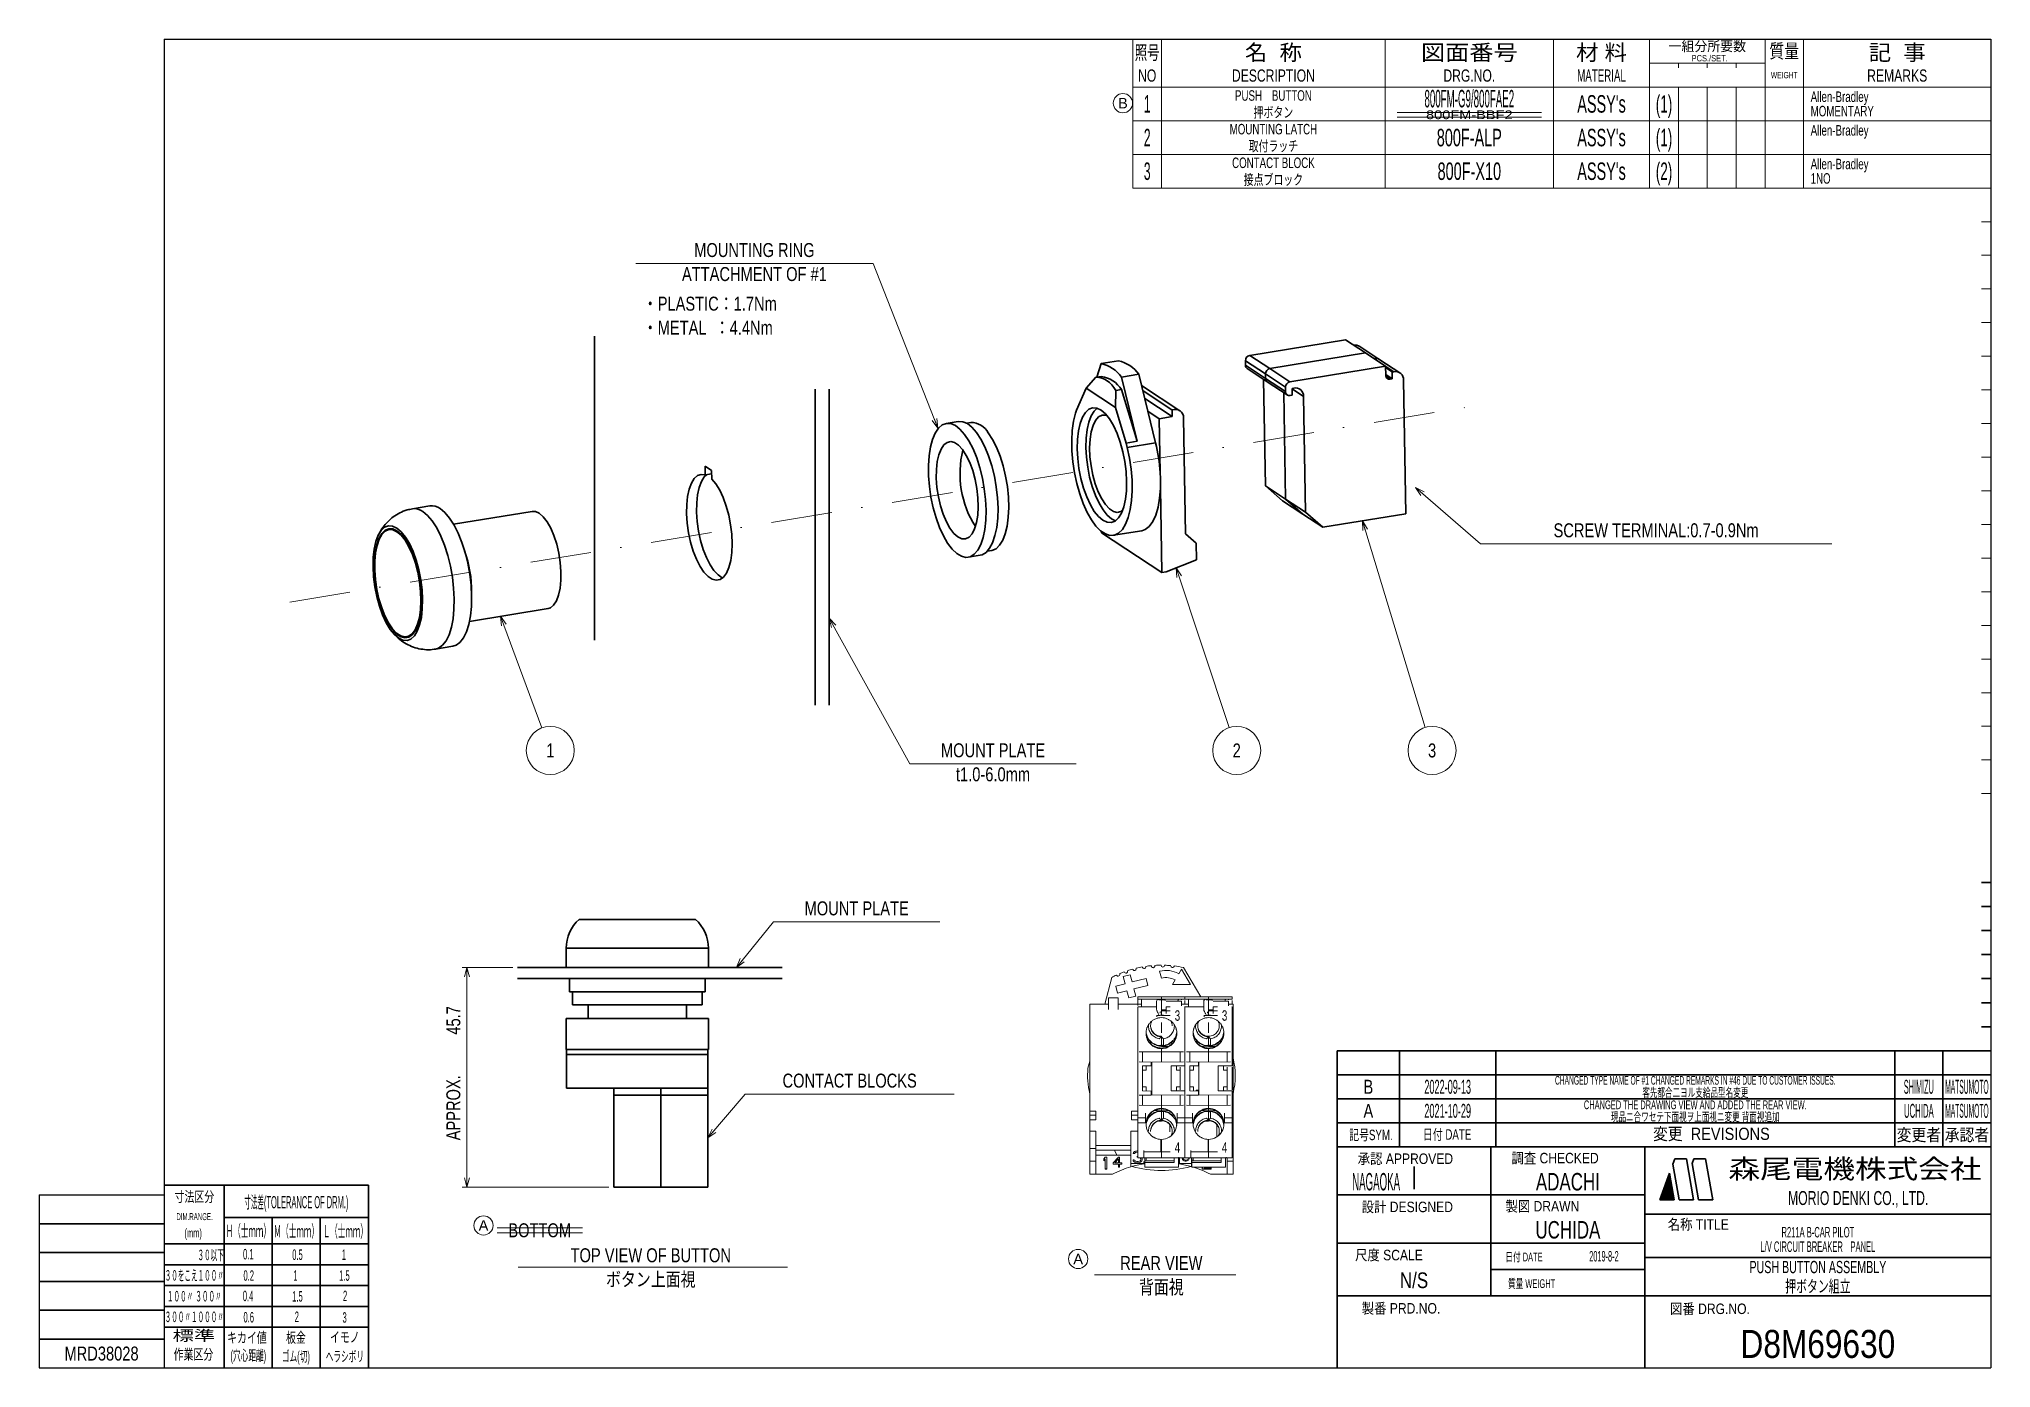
# Model space of a CAD drawing. Header units: millimetres. Extents: x 7 to 413, y 10 to 287.
import ezdxf
from ezdxf.enums import TextEntityAlignment as Align

# ---------------------------------------------------------------- set-up
doc = ezdxf.new("R2010")
doc.units = ezdxf.units.MM
doc.linetypes.add('DASHDOT', pattern=[25.3, 12.7, -6.3, 0, -6.3])
for name, color, linetype in [('GR01_01', 7, 'Continuous'), ('GR02_Layer1', 7, 'Continuous'), ('GR1_01', 7, 'Continuous'), ('図面枠C7M', 7, 'Continuous'), ('図面枠D8M', 7, 'Continuous'), ('表題、部品表', 7, 'Continuous'), ('表題、部品表_01', 7, 'Continuous'), ('表題、部品表_02', 7, 'Continuous'), ('表題、部品表_03', 7, 'Continuous')]:
    doc.layers.add(name, color=color, linetype=linetype)
doc.styles.add('HG丸ｺﾞｼｯｸM-PRO', font='')
doc.styles.get('HG丸ｺﾞｼｯｸM-PRO').set_extended_font_data('HG丸ｺﾞｼｯｸM-PRO')

msp = doc.modelspace()

# ---------------------------------------------------------------- texts
at = {"layer": 'GR1_01', "color": 3, "linetype": 'Continuous', "lineweight": 35, "style": 'HG丸ｺﾞｼｯｸM-PRO'}
for s, height, width, p in [('800FM-BBF2', 1.818, 1.246216, (304.5, 270.99)), ('BOTTOM', 2.909, 0.78355, (111.14, 38.9))]:
    msp.add_text(s, height=height, dxfattribs=dict(at, width=width)).set_placement(p, align=Align.MIDDLE_CENTER)
at = {"layer": '図面枠C7M', "color": 3, "linetype": 'Continuous', "lineweight": 35, "style": 'HG丸ｺﾞｼｯｸM-PRO', "width": 0.651535}
msp.add_text('押ボタン組立', height=2.545, dxfattribs=at).set_placement((377, 27.25), align=Align.MIDDLE_CENTER)
at = {"layer": '図面枠D8M', "color": 3, "linetype": 'Continuous', "lineweight": 35, "style": 'HG丸ｺﾞｼｯｸM-PRO'}
for s, height, width, p in [('3', 2.18, 0.691275, (243.79, 83.58)), ('3', 2.18, 0.691275, (253.59, 83.58)), ('B', 2.91, 0.78204, (283.5, 68.75)), ('2022-09-13', 2.909, 0.488281, (300, 68.75)), ('CHANGED TYPE NAME OF #1 CHANGED REMARKS IN #46 DUE TO CUSTOMER ISSUES.', 1.8182, 0.455923, (351.5, 70.1)), ('SHIMIZU', 2.909, 0.359252, (398, 68.75)), ('客先都合二ヨル支給品型名変更', 1.8182, 0.618958, (351.5, 67.55)), ('現品ニ合ワセテ下面視ヲ上面視ニ変更 背面視追加', 1.8182, 0.618872, (351.5, 62.5)), ('4', 2.18, 0.691275, (243.79, 56.12)), ('4', 2.18, 0.691275, (253.59, 56.12))]:
    msp.add_text(s, height=height, dxfattribs=dict(at, width=width)).set_placement(p, align=Align.MIDDLE_CENTER)
at = {"layer": '表題、部品表', "color": 3, "linetype": 'Continuous', "lineweight": 35, "style": 'HG丸ｺﾞｼｯｸM-PRO'}
for s, height, rotation, width, p in [('MOUNTING RING', 2.9091, 360, 0.782577, (155.8, 240.52)), ('ATTACHMENT OF #1', 2.9091, 360, 0.783394, (155.8, 235.52)), ('45.7', 2.909, 90, 0.784749, (95.5, 82.57)), ('APPROX. ', 2.909, 90, 0.783218, (95.5, 64.81))]:
    msp.add_text(s, height=height, rotation=rotation, dxfattribs=dict(at, width=width)).set_placement(p, align=Align.BOTTOM_CENTER)
for s, width, p in [('・PLASTIC：1.7Nm', 0.782887, (132.58, 231.69)), ('・METAL  ：4.4Nm', 0.783207, (132.58, 226.69))]:
    msp.add_text(s, height=2.9091, dxfattribs=dict(at, width=width)).set_placement(p, align=Align.MIDDLE_LEFT)
for s, height, width, p in [('SCREW TERMINAL:0.7-0.9Nm', 2.9091, 0.783192, (343.35, 182.21)), ('MOUNT PLATE', 2.9091, 0.783073, (205.43, 136.44)), ('t1.0-6.0mm', 2.909, 0.784184, (205.43, 131.44)), ('MOUNT PLATE', 2.9091, 0.783073, (177.07, 103.55)), ('CONTACT BLOCKS', 2.9091, 0.7829, (175.61, 67.71))]:
    msp.add_text(s, height=height, dxfattribs=dict(at, width=width)).set_placement(p, align=Align.BOTTOM_CENTER)
at = {"layer": '表題、部品表', "color": 3, "linetype": 'Continuous', "lineweight": 35, "style": 'HG丸ｺﾞｼｯｸM-PRO', "width": 0.784542}
for s, p in [('1', (113.34, 138.73)), ('2', (256.12, 138.73)), ('3', (296.76, 138.73))]:
    msp.add_text(s, height=2.91, rotation=0, dxfattribs=at).set_placement(p, align=Align.MIDDLE_CENTER)
at = {"layer": '表題、部品表', "color": 3, "linetype": 'Continuous', "lineweight": 35, "style": 'HG丸ｺﾞｼｯｸM-PRO'}
for s, height, width, p in [('TOP VIEW OF BUTTON', 2.9091, 0.783621, (134.24, 33.7)), ('REAR VIEW', 2.909, 0.783285, (240.44, 32.1)), ('ボタン上面視', 2.909, 0.781842, (134.24, 28.7)), ('背面視', 2.909, 0.781842, (240.44, 27.1)), ('MRD38028', 2.909, 0.783793, (20, 13.25))]:
    msp.add_text(s, height=height, dxfattribs=dict(at, width=width)).set_placement(p, align=Align.MIDDLE_CENTER)
at = {"layer": '表題、部品表_03', "color": 3, "linetype": 'Continuous', "lineweight": 35, "style": 'HG丸ｺﾞｼｯｸM-PRO'}
for s, height, width, p in [('PUSH\u3000BUTTON', 2.1818, 0.692411, (263.75, 275)), ('800FM-G9/800FAE2', 3.6364, 0.415879, (304.5, 274.35)), ('1', 3.64, 0.521199, (237.5, 273.25)), ('押ボタン', 2.182, 0.692256, (263.75, 271.5)), ("ASSY's", 3.636, 0.617769, (332, 273.25)), ('(1)', 3.636, 0.576968, (345, 273.25)), ('2', 3.64, 0.521199, (237.5, 266.25)), ('MOUNTING LATCH', 2.1818, 0.692549, (263.75, 268)), ('800F-ALP', 3.636, 0.618503, (304.5, 266.25)), ("ASSY's", 3.636, 0.617769, (332, 266.25)), ('(1)', 3.636, 0.576968, (345, 266.25)), ('取付ラッチ', 2.182, 0.692256, (263.75, 264.5)), ('3', 3.64, 0.521199, (237.5, 259.25)), ('CONTACT BLOCK', 2.1818, 0.693072, (263.75, 261)), ('800F-X10', 3.636, 0.619127, (304.5, 259.25)), ("ASSY's", 3.636, 0.617769, (332, 259.25)), ('(2)', 3.636, 0.576968, (345, 259.25)), ('接点ブロック', 2.182, 0.692256, (263.75, 257.5))]:
    msp.add_text(s, height=height, dxfattribs=dict(at, width=width)).set_placement(p, align=Align.MIDDLE_CENTER)
for s, height, width, p in [('Allen-Bradley', 2.1818, 0.693974, (375.5, 274.75)), ('MOMENTARY', 2.182, 0.692807, (375.5, 271.75)), ('Allen-Bradley', 2.1818, 0.693974, (375.5, 267.75)), ('Allen-Bradley', 2.1818, 0.693974, (375.5, 260.75)), ('1NO', 2.182, 0.691396, (375.5, 257.75))]:
    msp.add_text(s, height=height, dxfattribs=dict(at, width=width)).set_placement(p, align=Align.MIDDLE_LEFT)

# ---------------------------------------------------------------- blocks, each defined once
blk = doc.blocks.new('BLKF024')
at = {"layer": '図面枠D8M', "color": 4, "linetype": 'Continuous', "lineweight": 13}
for p, q in [((344.778471, 46.998727), (346.524087, 48.744343)), ((344.8594, 47.221078), (346.502888, 48.864566)), ((344.940329, 47.443428), (346.48169, 48.984789)), ((345.021258, 47.665778), (346.460491, 49.105012)), ((345.102186, 47.888128), (346.439293, 49.225235)), ((345.183115, 48.110479), (346.418094, 49.345457)), ((345.264044, 48.332829), (346.396896, 49.46568)), ((345.344973, 48.555179), (346.375697, 49.585903)), ((345.425902, 48.777529), (346.354499, 49.706126)), ((345.506831, 48.999879), (346.3333, 49.826349)), ((345.58776, 49.22223), (346.312102, 49.946572)), ((345.668689, 49.44458), (346.290903, 50.066794)), ((345.749617, 49.66693), (346.269705, 50.187017)), ((345.830546, 49.88928), (346.248506, 50.30724)), ((345.911475, 50.111631), (346.227307, 50.427463)), ((345.992404, 50.333981), (346.206109, 50.547686)), ((346.073333, 50.556331), (346.18491, 50.667909)), ((346.154262, 50.778681), (346.163712, 50.788131)), ((344.157871, 45.246757), (346.693675, 47.782561)), ((344.211969, 45.442276), (346.672477, 47.902784)), ((344.292898, 45.664626), (346.651278, 48.023006)), ((344.299292, 45.246757), (346.714874, 47.662338)), ((344.373827, 45.886976), (346.63008, 48.143229)), ((344.440714, 45.246757), (346.736072, 47.542115)), ((344.454756, 46.109327), (346.608881, 48.263452)), ((344.535684, 46.331677), (346.587682, 48.383675)), ((344.582135, 45.246757), (346.757271, 47.421892)), ((344.616613, 46.554027), (346.566484, 48.503898)), ((344.697542, 46.776377), (346.545285, 48.624121)), ((344.723556, 45.246757), (346.778469, 47.301669)), ((344.864978, 45.246757), (346.799668, 47.181447)), ((345.006399, 45.246757), (346.820866, 47.061224)), ((345.147821, 45.246757), (346.842065, 46.941001)), ((345.289242, 45.246757), (346.863263, 46.820778)), ((345.430663, 45.246757), (346.884462, 46.700555)), ((345.572085, 45.246757), (346.90566, 46.580332)), ((345.713506, 45.246757), (346.926859, 46.46011)), ((345.854927, 45.246757), (346.948057, 46.339887)), ((345.996349, 45.246757), (346.969256, 46.219664)), ((346.13777, 45.246757), (346.990455, 46.099441)), ((346.279191, 45.246757), (347.011653, 45.979218)), ((346.420613, 45.246757), (347.032852, 45.858995)), ((346.562034, 45.246757), (347.05405, 45.738773)), ((346.703455, 45.246757), (347.075249, 45.61855)), ((346.844877, 45.246757), (347.096447, 45.498327)), ((346.986298, 45.246757), (347.117646, 45.378104)), ((347.12772, 45.246757), (347.138844, 45.257881))]:
    blk.add_line(p, q, dxfattribs=at)
blk = doc.blocks.new('BLKF023')
at = {"layer": '図面枠D8M', "color": 2, "linetype": 'Continuous', "lineweight": 25}
for p, q in [((33, 286.75), (413, 286.75)), ((33, 286.75), (33, 10.25)), ((413, 286.75), (413, 10.25)), ((7, 46.25), (7, 10.25)), ((7, 46.25), (33, 46.25)), ((7, 10.25), (413, 10.25))]:
    blk.add_line(p, q, dxfattribs=at)
at = {"layer": '図面枠D8M', "color": 4, "linetype": 'Continuous', "lineweight": 13}
for p, q in [((413, 269.75), (411, 269.75)), ((413, 262.75), (411, 262.75)), ((413, 255.75), (411, 255.75)), ((413, 248.75), (411, 248.75)), ((413, 241.75), (411, 241.75)), ((413, 234.75), (411, 234.75)), ((413, 227.75), (411, 227.75)), ((413, 220.75), (411, 220.75)), ((413, 213.75), (411, 213.75)), ((413, 206.75), (411, 206.75)), ((413, 199.75), (411, 199.75)), ((413, 192.75), (411, 192.75)), ((413, 185.75), (411, 185.75)), ((413, 178.75), (411, 178.75)), ((413, 171.75), (411, 171.75)), ((413, 164.75), (411, 164.75)), ((413, 157.75), (411, 157.75)), ((413, 150.75), (411, 150.75)), ((413, 143.75), (411, 143.75)), ((413, 136.75), (411, 136.75)), ((411, 129.75), (413, 129.75))]:
    blk.add_line(p, q, dxfattribs=at)
at = {"layer": '図面枠D8M', "color": 3, "linetype": 'Continuous', "lineweight": 35}
for p, q in [((413, 111.25), (411, 111.25)), ((413, 106.25), (411, 106.25)), ((413, 101.25), (411, 101.25)), ((413, 96.25), (411, 96.25)), ((413, 91.25), (411, 91.25)), ((413, 86.25), (411, 86.25)), ((413, 81.25), (411, 81.25)), ((277, 76.25), (413, 76.25)), ((277, 76.25), (277, 10.25)), ((290, 76.25), (290, 56.25)), ((310, 76.25), (310, 56.25)), ((393, 76.25), (393, 56.25)), ((403, 76.25), (403, 56.25)), ((277, 71.25), (413, 71.25)), ((277, 66.25), (413, 66.25)), ((277, 61.25), (413, 61.25)), ((277, 56.25), (413, 56.25)), ((309, 56.25), (309, 25.25)), ((341, 56.25), (341, 10.25)), ((346.84, 52.65), (347.23, 53.75)), ((347.23, 53.75), (349.64, 53.75)), ((351.14, 45.25), (349.64, 53.75)), ((351.18, 53.75), (350.82, 52.76)), ((351.18, 53.75), (353.64, 53.75)), ((355.14, 45.25), (353.64, 53.75)), ((293, 52.17), (293, 47.48)), ((344.14, 45.25), (346.16, 50.8)), ((347.14, 45.25), (346.16, 50.8)), ((348.14, 45.25), (346.84, 52.65)), ((352.14, 45.25), (350.82, 52.76)), ((33, 48.25), (75.5, 48.25)), ((45.5, 48.25), (45.5, 10.25)), ((75.5, 48.25), (75.5, 10.25)), ((277, 46.25), (341, 46.25)), ((344.14, 45.25), (347.14, 45.25)), ((348.14, 45.25), (351.14, 45.25)), ((352.14, 45.25), (355.14, 45.25)), ((45.5, 41.55), (75.5, 41.55)), ((55.5, 41.55), (55.5, 10.25)), ((65.5, 41.55), (65.5, 10.25)), ((341, 42.25), (413, 42.25)), ((7, 40.25), (33, 40.25)), ((7, 34.25), (33, 34.25)), ((33, 36.05), (75.5, 36.05)), ((277, 36.25), (341, 36.25)), ((341, 33.25), (413, 33.25)), ((33, 31.72), (75.5, 31.72)), ((309, 30.75), (341, 30.75)), ((7, 28.25), (33, 28.25)), ((33, 27.4), (75.5, 27.4)), ((277, 25.25), (413, 25.25)), ((7, 22.25), (33, 22.25)), ((33, 23.07), (75.5, 23.07)), ((33, 16.25), (7, 16.25)), ((33, 18.75), (75.5, 18.75))]:
    blk.add_line(p, q, dxfattribs=at)
at = {"layer": '図面枠D8M', "color": 4, "linetype": 'Continuous', "lineweight": 13}
blk.add_blockref('BLKF024', (0, 0), dxfattribs=at)
at = {"layer": '図面枠D8M', "color": 4, "linetype": 'Continuous', "lineweight": 13, "style": 'HG丸ｺﾞｼｯｸM-PRO'}
for s, height, width, p in [('記号SYM.', 2.182, 0.69227, (284.03, 58.74)), ('日付 DATE', 2.182, 0.692507, (299.87, 58.83)), ('変更  REVISIONS', 2.5455, 0.887352, (354.85, 58.97)), ('変更者', 2.545, 0.887717, (398, 58.75)), ('承認者', 2.545, 0.887717, (408, 58.75)), ('承認 APPROVED', 2.1818, 0.863151, (291.21, 53.79)), ('調査 CHECKED', 2.182, 0.863174, (322.34, 53.92)), ('寸法差(TOLERANCE OF DRM.)', 2.5455, 0.382528, (60.52, 44.75)), ('設計 DESIGNED', 2.1818, 0.862613, (291.61, 43.76)), ('製図 DRAWN', 2.182, 0.863099, (319.7, 43.9)), ('DIM.RANGE.', 1.455, 0.522543, (39.35, 41.74)), ('名称 TITLE', 2.182, 0.862489, (352.13, 40.11)), ('Ｈ（士ｍｍ）', 2.545, 0.439786, (50.53, 38.76)), ('Ｍ（士ｍｍ）', 2.545, 0.439786, (60.52, 38.71)), ('Ｌ（士ｍｍ）', 2.545, 0.439786, (70.7, 38.71)), ('３０以下', 2.182, 0.44793, (42.7, 33.77)), ('0.1', 2.182, 0.522424, (50.53, 33.92)), ('0.5', 2.182, 0.522424, (60.76, 33.82)), ('1', 2.18, 0.521199, (70.42, 33.82)), ('尺度 SCALE', 2.182, 0.862581, (287.78, 33.74)), ('日付 DATE', 1.818, 0.618255, (315.88, 33.34)), ('３０をこえ１００〃', 2.182, 0.44793, (39.29, 29.52)), ('0.2', 2.182, 0.522424, (50.62, 29.48)), ('1', 2.18, 0.521199, (60.33, 29.48)), ('1.5', 2.182, 0.522424, (70.52, 29.48)), ('質量 WEIGHT', 1.818, 0.618812, (317.46, 27.8)), ('１００〃 ３００〃', 2.182, 0.448161, (39.29, 25.18)), ('0.4', 2.182, 0.522424, (50.48, 25.24)), ('1.5', 2.182, 0.522424, (60.76, 25.15)), ('2', 2.18, 0.521199, (70.66, 25.24)), ('３００〃１０００〃', 2.182, 0.44793, (39.29, 20.89)), ('0.6', 2.182, 0.522424, (50.62, 20.81)), ('2', 2.18, 0.521199, (60.62, 20.9)), ('3', 2.18, 0.521199, (70.56, 20.76)), ('製番 PRD.NO.', 2.182, 0.863299, (290.29, 22.66)), ('図番 DRG.NO.', 2.182, 0.863083, (354.56, 22.56)), ('キカイ値', 2.182, 0.692256, (50.24, 16.58)), ('板金', 2.182, 0.692256, (60.43, 16.58)), ('イモノ', 2.182, 0.692256, (70.61, 16.67))]:
    blk.add_text(s, height=height, dxfattribs=dict(at, width=width)).set_placement(p, align=Align.MIDDLE_CENTER)
at = {"layer": '図面枠D8M', "color": 2, "linetype": 'Continuous', "lineweight": 25, "style": 'HG丸ｺﾞｼｯｸM-PRO', "width": 1.206081}
blk.add_text('森尾電機株式会社', height=4, dxfattribs=at).set_placement((384.72, 51.68), align=Align.MIDDLE_CENTER)
at = {"layer": '図面枠D8M', "color": 4, "linetype": 'Continuous', "lineweight": 13, "style": 'HG丸ｺﾞｼｯｸM-PRO'}
for s, height, width, p in [('寸法区分', 2.182, 0.692256, (39.31, 44.15)), ('(mm)', 1.818, 0.619256, (39.07, 36.89)), ('標準', 2.182, 1.489301, (39.21, 15.25)), ('作業区分', 2.182, 0.692256, (39.12, 11.35)), ('(穴心距離)', 2.182, 0.521231, (50.53, 11.11)), ('ゴム(切)', 2.182, 0.521232, (60.43, 10.92)), ('ヘラシボリ', 2.182, 0.521228, (70.61, 10.92))]:
    blk.add_text(s, height=height, dxfattribs=dict(at, width=width)).set_placement(p, align=Align.BOTTOM_CENTER)
at = {"layer": '図面枠D8M', "color": 3, "linetype": 'Continuous', "lineweight": 35, "style": 'HG丸ｺﾞｼｯｸM-PRO', "width": 0.652197}
blk.add_text('MORIO DENKI CO., LTD.', height=2.9091, dxfattribs=at).set_placement((385.38, 45.61), align=Align.MIDDLE_CENTER)
blk = doc.blocks.new('BLKF025')
at = {"layer": '図面枠D8M', "color": 3, "linetype": 'Continuous', "lineweight": 35, "style": 'HG丸ｺﾞｼｯｸM-PRO'}
for s, height, width, p in [('MATSUMOTO', 2.909, 0.286058, (408, 68.75)), ('A', 2.91, 0.782973, (283.5, 63.75)), ('2021-10-29', 2.909, 0.488281, (300, 63.75)), ('CHANGED THE DRAWING VIEW AND ADDED THE REAR VIEW.', 1.8182, 0.618925, (351.5, 65)), ('UCHIDA', 2.909, 0.415827, (398, 63.75)), ('MATSUMOTO', 2.909, 0.286058, (408, 63.75)), ('NAGAOKA', 3.636, 0.414524, (285.11, 49)), ('ADACHI', 3.636, 0.72416, (325, 49)), ('UCHIDA', 3.636, 0.724809, (325, 39)), ('L/V CIRCUIT BREAKER\u3000PANEL', 2.1818, 0.522183, (377, 35.5)), ('R211A B-CAR PILOT', 2.1818, 0.522281, (377, 38.5)), ('2019-8-2', 2.182, 0.482308, (332.5, 33.5)), ('PUSH BUTTON ASSEMBLY', 2.5455, 0.651539, (377, 31.25)), ('N/S', 3.273, 0.805664, (293, 28.5)), ('D8M69630', 5.818, 0.845432, (377, 15.25))]:
    blk.add_text(s, height=height, dxfattribs=dict(at, width=width)).set_placement(p, align=Align.MIDDLE_CENTER)
blk = doc.blocks.new('BLKF026')
at = {"layer": 'GR01_01', "color": 3, "linetype": 'Continuous', "lineweight": 35}
for p, q in [((192.41, 201.87), (192.84, 203.46)), ((192.84, 203.46), (193.4, 204.77)), ((193.4, 204.77), (194.08, 205.78)), ((194.08, 205.78), (194.86, 206.45)), ((194.86, 206.45), (195.72, 206.77)), ((195.72, 206.77), (196.64, 206.73)), ((196.64, 206.73), (197.6, 206.33)), ((197.6, 206.33), (198.56, 205.58)), ((198.56, 205.58), (199.51, 204.5)), ((199.51, 204.5), (200.42, 203.12)), ((200.42, 203.12), (201.27, 201.47)), ((191.99, 198.03), (192.12, 200.04)), ((192.12, 200.04), (192.41, 201.87)), ((201.27, 201.47), (202.03, 199.6)), ((202.03, 199.6), (202.69, 197.56)), ((192.01, 195.89), (191.99, 198.03)), ((192.19, 193.67), (192.01, 195.89)), ((202.69, 197.56), (203.22, 195.39)), ((203.22, 195.39), (203.62, 193.16)), ((192.52, 191.42), (192.19, 193.67)), ((192.99, 189.22), (192.52, 191.42)), ((203.62, 193.16), (203.88, 190.92)), ((203.88, 190.92), (203.98, 188.73)), ((193.58, 187.11), (192.99, 189.22)), ((194.3, 185.14), (193.58, 187.11)), ((203.98, 188.73), (203.92, 186.64)), ((195.1, 183.38), (194.3, 185.14)), ((195.98, 181.86), (195.1, 183.38)), ((203.36, 183.01), (202.86, 181.55)), ((203.71, 184.72), (203.36, 183.01)), ((203.92, 186.64), (203.71, 184.72)), ((196.92, 180.62), (195.98, 181.86)), ((197.88, 179.71), (196.92, 180.62)), ((198.84, 179.13), (197.88, 179.71)), ((199.78, 178.91), (198.84, 179.13)), ((200.68, 179.05), (199.78, 178.91)), ((201.5, 179.55), (200.68, 179.05)), ((202.24, 180.39), (201.5, 179.55)), ((202.86, 181.55), (202.24, 180.39))]:
    blk.add_line(p, q, dxfattribs=at)
blk = doc.blocks.new('BLKF027')
at = {"layer": 'GR01_01', "color": 3, "linetype": 'Continuous', "lineweight": 35}
for p, q in [((194.14, 200.26), (193.82, 198.82)), ((194.61, 201.44), (194.14, 200.26)), ((195.19, 202.3), (194.61, 201.44)), ((195.88, 202.83), (195.19, 202.3)), ((196.64, 202.99), (195.88, 202.83)), ((197.45, 202.78), (196.64, 202.99)), ((198.28, 202.22), (197.45, 202.78)), ((199.09, 201.32), (198.28, 202.22)), ((199.87, 200.11), (199.09, 201.32)), ((200.58, 198.64), (199.87, 200.11)), ((193.65, 197.16), (193.63, 195.35)), ((193.63, 195.35), (193.77, 193.45)), ((193.82, 198.82), (193.65, 197.16)), ((201.2, 196.96), (200.58, 198.64)), ((201.7, 195.13), (201.2, 196.96)), ((202.06, 193.22), (201.7, 195.13)), ((193.77, 193.45), (194.06, 191.52)), ((194.06, 191.52), (194.5, 189.64)), ((202.28, 191.3), (202.06, 193.22)), ((202.34, 189.43), (202.28, 191.3)), ((194.5, 189.64), (195.06, 187.88)), ((195.06, 187.88), (195.72, 186.3)), ((201.99, 186.13), (202.24, 187.69)), ((202.24, 187.69), (202.34, 189.43)), ((195.72, 186.3), (196.47, 184.95)), ((196.47, 184.95), (197.27, 183.89)), ((197.27, 183.89), (198.1, 183.16)), ((198.1, 183.16), (198.92, 182.77)), ((198.92, 182.77), (199.71, 182.75)), ((199.71, 182.75), (200.44, 183.09)), ((200.44, 183.09), (201.07, 183.79)), ((201.07, 183.79), (201.6, 184.81)), ((201.6, 184.81), (201.99, 186.13))]:
    blk.add_line(p, q, dxfattribs=at)
blk = doc.blocks.new('BLKF028')
at = {"layer": 'GR01_01', "color": 3, "linetype": 'Continuous', "lineweight": 35}
for p, q in [((198.21, 207.18), (198.19, 207.17)), ((199.13, 207.13), (198.21, 207.18)), ((200.09, 206.73), (199.13, 207.13)), ((201.05, 205.98), (200.09, 206.73)), ((202, 204.91), (201.05, 205.98))]:
    blk.add_line(p, q, dxfattribs=at)
blk = doc.blocks.new('BLKF029')
at = {"layer": 'GR01_01', "color": 3, "linetype": 'Continuous', "lineweight": 35}
for p, q in [((202.91, 203.52), (202, 204.91)), ((203.76, 201.88), (202.91, 203.52)), ((204.52, 200.01), (203.76, 201.88)), ((205.18, 197.96), (204.52, 200.01)), ((205.71, 195.8), (205.18, 197.96)), ((206.11, 193.56), (205.71, 195.8)), ((206.37, 191.32), (206.11, 193.56)), ((206.47, 189.13), (206.37, 191.32)), ((206.2, 185.13), (206.41, 187.05)), ((206.41, 187.05), (206.47, 189.13)), ((205.35, 181.96), (205.84, 183.42)), ((205.84, 183.42), (206.2, 185.13)), ((202.74, 179.34), (203.17, 179.46)), ((203.17, 179.46), (203.99, 179.95)), ((203.99, 179.95), (204.72, 180.79)), ((204.72, 180.79), (205.35, 181.96))]:
    blk.add_line(p, q, dxfattribs=at)
blk = doc.blocks.new('BLKF030')
at = {"layer": 'GR01_01', "color": 3, "linetype": 'Continuous', "lineweight": 35}
for p, q in [((205.32, 203.46), (204.42, 204.82)), ((206.15, 201.83), (205.32, 203.46)), ((206.89, 199.98), (206.15, 201.83)), ((207.53, 197.96), (206.89, 199.98)), ((208.04, 195.82), (207.53, 197.96)), ((208.41, 193.62), (208.04, 195.82)), ((208.63, 191.42), (208.41, 193.62)), ((208.7, 189.29), (208.63, 191.42)), ((208.37, 185.43), (208.61, 187.27)), ((208.61, 187.27), (208.7, 189.29)), ((207.45, 182.46), (207.98, 183.81)), ((207.98, 183.81), (208.37, 185.43)), ((205.14, 180.34), (205.21, 180.36)), ((205.21, 180.36), (206.05, 180.71)), ((206.05, 180.71), (206.8, 181.42)), ((206.8, 181.42), (207.45, 182.46))]:
    blk.add_line(p, q, dxfattribs=at)
blk = doc.blocks.new('BLKF031')
at = {"layer": 'GR01_01', "color": 3, "linetype": 'Continuous', "lineweight": 35}
for p, q in [((143.28, 195.31), (142.69, 194.36)), ((143.97, 195.92), (143.28, 195.31)), ((144.74, 196.17), (143.97, 195.92)), ((145.57, 196.07), (144.74, 196.17)), ((147.78, 194.17), (146.93, 195.17)), ((141.89, 191.6), (141.71, 189.88)), ((142.22, 193.11), (141.89, 191.6)), ((142.69, 194.36), (142.22, 193.11)), ((148.58, 192.88), (147.78, 194.17)), ((149.31, 191.33), (148.58, 192.88)), ((149.94, 189.58), (149.31, 191.33)), ((141.71, 189.88), (141.69, 188)), ((141.69, 188), (141.82, 186.03)), ((150.46, 187.68), (149.94, 189.58)), ((150.84, 185.7), (150.46, 187.68)), ((141.82, 186.03), (142.1, 184.03)), ((142.1, 184.03), (142.53, 182.07)), ((151.08, 183.7), (150.84, 185.7)), ((151.17, 181.75), (151.08, 183.7)), ((142.53, 182.07), (143.08, 180.2)), ((143.08, 180.2), (143.75, 178.51)), ((150.87, 178.24), (151.1, 179.91)), ((151.1, 179.91), (151.17, 181.75)), ((143.75, 178.51), (144.5, 177.03)), ((144.5, 177.03), (145.31, 175.81)), ((145.31, 175.81), (146.16, 174.91)), ((146.16, 174.91), (147.02, 174.34)), ((148.66, 174.28), (149.38, 174.79)), ((149.38, 174.79), (150, 175.64)), ((150, 175.64), (150.5, 176.8)), ((150.5, 176.8), (150.87, 178.24)), ((147.02, 174.34), (147.87, 174.13)), ((147.87, 174.13), (148.66, 174.28))]:
    blk.add_line(p, q, dxfattribs=at)
blk = doc.blocks.new('BLKF032')
at = {"layer": 'GR01_01', "color": 3, "linetype": 'Continuous', "lineweight": 35}
for p, q in [((144.77, 194.7), (145.36, 195.65)), ((145.36, 195.65), (145.84, 196.11)), ((143.79, 190.22), (143.97, 191.94)), ((143.97, 191.94), (144.3, 193.45)), ((144.3, 193.45), (144.77, 194.7)), ((143.77, 188.34), (143.79, 190.22)), ((143.9, 186.37), (143.77, 188.34)), ((144.19, 184.37), (143.9, 186.37)), ((144.61, 182.41), (144.19, 184.37)), ((145.16, 180.54), (144.61, 182.41)), ((145.83, 178.85), (145.16, 180.54)), ((146.58, 177.37), (145.83, 178.85)), ((147.39, 176.15), (146.58, 177.37)), ((148.25, 175.25), (147.39, 176.15)), ((149.11, 174.68), (148.25, 175.25)), ((149.21, 174.64), (149.11, 174.68))]:
    blk.add_line(p, q, dxfattribs=at)
blk = doc.blocks.new('BLKF033')
at = {"layer": 'GR01_01', "color": 3, "linetype": 'Continuous', "lineweight": 35}
for p, q in [((221.9, 205.32), (222.16, 207.21)), ((222.16, 207.21), (222.57, 208.89)), ((221.79, 203.25), (221.9, 205.32)), ((221.83, 201.05), (221.79, 203.25)), ((222.02, 198.78), (221.83, 201.05)), ((233.35, 201.77), (233.82, 199.52)), ((233.82, 199.52), (234.16, 197.23)), ((222.36, 196.49), (222.02, 198.78)), ((222.85, 194.24), (222.36, 196.49)), ((234.16, 197.23), (234.34, 194.96)), ((234.34, 194.96), (234.37, 192.77)), ((223.46, 192.09), (222.85, 194.24)), ((224.18, 190.08), (223.46, 192.09)), ((234.37, 192.77), (234.24, 190.71)), ((225, 188.27), (224.18, 190.08)), ((225.89, 186.7), (225, 188.27)), ((233.55, 187.18), (233, 185.79)), ((233.97, 188.83), (233.55, 187.18)), ((234.24, 190.71), (233.97, 188.83)), ((226.84, 185.41), (225.89, 186.7)), ((227.81, 184.42), (226.84, 185.41)), ((228.8, 183.78), (227.81, 184.42)), ((229.76, 183.48), (228.8, 183.78)), ((230.69, 183.53), (229.76, 183.48)), ((231.55, 183.95), (230.69, 183.53)), ((232.33, 184.71), (231.55, 183.95)), ((233, 185.79), (232.33, 184.71))]:
    blk.add_line(p, q, dxfattribs=at)
blk = doc.blocks.new('BLKF034')
at = {"layer": 'GR01_01', "color": 3, "linetype": 'Continuous', "lineweight": 35}
for p, q in [((223.53, 206.76), (224.02, 208.06)), ((224.02, 208.06), (224.63, 209.06)), ((224.63, 209.06), (225.35, 209.72)), ((225.35, 209.72), (226.15, 210.03)), ((226.15, 210.03), (227, 209.97)), ((227, 209.97), (227.89, 209.56)), ((227.89, 209.56), (228.79, 208.8)), ((228.79, 208.8), (229.66, 207.71)), ((229.66, 207.71), (230.49, 206.33)), ((222.94, 201.49), (222.98, 203.42)), ((222.98, 203.42), (223.18, 205.2)), ((223.18, 205.2), (223.53, 206.76)), ((230.49, 206.33), (231.24, 204.7)), ((231.24, 204.7), (231.9, 202.87)), ((223.05, 199.44), (222.94, 201.49)), ((223.31, 197.36), (223.05, 199.44)), ((231.9, 202.87), (232.44, 200.89)), ((232.44, 200.89), (232.85, 198.83)), ((223.72, 195.3), (223.31, 197.36)), ((224.26, 193.32), (223.72, 195.3)), ((232.85, 198.83), (233.11, 196.74)), ((233.11, 196.74), (233.22, 194.7)), ((224.92, 191.49), (224.26, 193.32)), ((225.67, 189.86), (224.92, 191.49)), ((232.97, 190.98), (232.62, 189.42)), ((233.17, 192.76), (232.97, 190.98)), ((233.22, 194.7), (233.17, 192.76)), ((226.5, 188.48), (225.67, 189.86)), ((227.37, 187.39), (226.5, 188.48)), ((228.27, 186.63), (227.37, 187.39)), ((231.53, 187.13), (230.81, 186.47)), ((232.14, 188.12), (231.53, 187.13)), ((232.62, 189.42), (232.14, 188.12)), ((229.16, 186.21), (228.27, 186.63)), ((230.01, 186.16), (229.16, 186.21)), ((230.81, 186.47), (230.01, 186.16))]:
    blk.add_line(p, q, dxfattribs=at)
blk = doc.blocks.new('BLKF035')
at = {"layer": 'GR01_01', "color": 3, "linetype": 'Continuous', "lineweight": 35}
for p, q in [((240.08, 191.21), (239.75, 189.32)), ((240.24, 193.3), (240.08, 191.21)), ((239.28, 187.69), (238.67, 186.36)), ((239.75, 189.32), (239.28, 187.69)), ((237.1, 184.7), (236.35, 184.45)), ((237.93, 185.35), (237.1, 184.7)), ((238.67, 186.36), (237.93, 185.35))]:
    blk.add_line(p, q, dxfattribs=at)
blk = doc.blocks.new('BLKF036')
at = {"layer": 'GR01_01', "color": 3, "linetype": 'Continuous', "lineweight": 35}
for p, q in [((224.99, 205.5), (225.34, 207.06)), ((225.34, 207.06), (225.83, 208.36)), ((225.83, 208.36), (226.44, 209.35)), ((226.44, 209.35), (227.07, 209.96)), ((224.75, 201.78), (224.79, 203.72)), ((224.79, 203.72), (224.99, 205.5)), ((224.86, 199.74), (224.75, 201.78)), ((225.12, 197.65), (224.86, 199.74)), ((225.53, 195.59), (225.12, 197.65)), ((226.07, 193.62), (225.53, 195.59)), ((226.73, 191.78), (226.07, 193.62)), ((227.48, 190.15), (226.73, 191.78)), ((228.31, 188.77), (227.48, 190.15)), ((229.18, 187.68), (228.31, 188.77)), ((230.08, 186.92), (229.18, 187.68)), ((230.9, 186.53), (230.08, 186.92))]:
    blk.add_line(p, q, dxfattribs=at)
blk = doc.blocks.new('BLKF037')
at = {"layer": 'GR01_01', "color": 3, "linetype": 'Continuous', "lineweight": 35}
for p, q in [((226.25, 206.37), (226.77, 207.41)), ((226.77, 207.41), (227.4, 208.12)), ((227.4, 208.12), (228.12, 208.48)), ((228.12, 208.48), (228.91, 208.48)), ((228.91, 208.48), (229.13, 208.41)), ((225.53, 201.72), (225.62, 203.48)), ((225.62, 203.48), (225.86, 205.04)), ((225.86, 205.04), (226.25, 206.37)), ((225.6, 199.85), (225.53, 201.72)), ((225.82, 197.93), (225.6, 199.85)), ((226.19, 196.02), (225.82, 197.93)), ((226.7, 194.2), (226.19, 196.02)), ((227.32, 192.53), (226.7, 194.2)), ((228.03, 191.07), (227.32, 192.53)), ((228.81, 189.87), (228.03, 191.07)), ((229.63, 188.99), (228.81, 189.87)), ((230.46, 188.44), (229.63, 188.99)), ((231.27, 188.25), (230.46, 188.44)), ((232.03, 188.43), (231.27, 188.25)), ((232.36, 188.64), (232.03, 188.43))]:
    blk.add_line(p, q, dxfattribs=at)
blk = doc.blocks.new('BLKF038')
at = {"layer": 'GR01_01', "color": 3, "linetype": 'Continuous', "lineweight": 35}
for p, q in [((77.08, 182.2), (77.57, 183.5)), ((77.57, 183.5), (78.18, 184.49)), ((78.18, 184.49), (78.89, 185.16)), ((78.89, 185.16), (79.69, 185.47)), ((79.69, 185.47), (80.55, 185.41)), ((80.55, 185.41), (81.44, 185)), ((81.44, 185), (82.34, 184.23)), ((82.34, 184.23), (83.21, 183.14)), ((83.21, 183.14), (84.04, 181.76)), ((76.49, 176.92), (76.53, 178.86)), ((76.53, 178.86), (76.73, 180.64)), ((76.73, 180.64), (77.08, 182.2)), ((84.04, 181.76), (84.79, 180.13)), ((84.79, 180.13), (85.45, 178.3)), ((76.6, 174.88), (76.49, 176.92)), ((76.86, 172.8), (76.6, 174.88)), ((85.45, 178.3), (85.99, 176.33)), ((85.99, 176.33), (86.39, 174.26)), ((77.27, 170.73), (76.86, 172.8)), ((77.81, 168.76), (77.27, 170.73)), ((86.39, 174.26), (86.66, 172.18)), ((86.66, 172.18), (86.77, 170.14)), ((78.46, 166.93), (77.81, 168.76)), ((79.22, 165.29), (78.46, 166.93)), ((86.72, 168.2), (86.52, 166.42)), ((86.77, 170.14), (86.72, 168.2)), ((80.04, 163.91), (79.22, 165.29)), ((80.92, 162.83), (80.04, 163.91)), ((81.81, 162.06), (80.92, 162.83)), ((85.07, 162.56), (84.36, 161.9)), ((85.68, 163.56), (85.07, 162.56)), ((86.17, 164.86), (85.68, 163.56)), ((86.52, 166.42), (86.17, 164.86)), ((82.7, 161.65), (81.81, 162.06)), ((83.56, 161.59), (82.7, 161.65)), ((84.36, 161.9), (83.56, 161.59))]:
    blk.add_line(p, q, dxfattribs=at)
blk = doc.blocks.new('BLKF039')
at = {"layer": 'GR01_01', "color": 3, "linetype": 'Continuous', "lineweight": 35}
for p, q in [((91.44, 188.22), (90.45, 189.04)), ((92.4, 187.07), (91.44, 188.22)), ((93.33, 185.63), (92.4, 187.07)), ((94.19, 183.92), (93.33, 185.63)), ((94.96, 182), (94.19, 183.92)), ((95.63, 179.9), (94.96, 182)), ((96.18, 177.68), (95.63, 179.9)), ((96.59, 175.4), (96.18, 177.68)), ((96.86, 173.1), (96.59, 175.4)), ((96.97, 170.86), (96.86, 173.1)), ((96.93, 168.71), (96.97, 170.86)), ((96.39, 164.94), (96.73, 166.72)), ((96.73, 166.72), (96.93, 168.71)), ((95.29, 162.15), (95.9, 163.4)), ((95.9, 163.4), (96.39, 164.94)), ((93.06, 160.4), (93.74, 160.62)), ((93.74, 160.62), (94.56, 161.21)), ((94.56, 161.21), (95.29, 162.15))]:
    blk.add_line(p, q, dxfattribs=at)
blk = doc.blocks.new('BLKF040')
at = {"layer": 'GR01_01', "color": 3, "linetype": 'Continuous', "lineweight": 35}
for p, q in [((77.69, 182.85), (77.24, 181.54)), ((78.28, 183.87), (77.69, 182.85)), ((78.97, 184.55), (78.28, 183.87)), ((79.74, 184.87), (78.97, 184.55)), ((80.58, 184.84), (79.74, 184.87)), ((81.45, 184.44), (80.58, 184.84)), ((82.33, 183.68), (81.45, 184.44)), ((83.18, 182.61), (82.33, 183.68)), ((76.92, 179.97), (76.76, 178.19)), ((77.24, 181.54), (76.92, 179.97)), ((83.98, 181.24), (83.18, 182.61)), ((84.71, 179.62), (83.98, 181.24)), ((85.34, 177.81), (84.71, 179.62)), ((76.76, 178.19), (76.75, 176.26)), ((76.75, 176.26), (76.9, 174.25)), ((85.85, 175.86), (85.34, 177.81)), ((86.22, 173.83), (85.85, 175.86)), ((76.9, 174.25), (77.2, 172.21)), ((77.2, 172.21), (77.64, 170.21)), ((86.45, 171.8), (86.22, 173.83)), ((86.52, 169.82), (86.45, 171.8)), ((77.64, 170.21), (78.21, 168.32)), ((78.21, 168.32), (78.9, 166.6)), ((78.9, 166.6), (79.66, 165.1)), ((86.19, 166.28), (86.43, 167.96)), ((86.43, 167.96), (86.52, 169.82)), ((79.66, 165.1), (80.5, 163.87)), ((80.5, 163.87), (81.36, 162.96)), ((81.36, 162.96), (82.24, 162.38)), ((83.91, 162.3), (84.64, 162.81)), ((84.64, 162.81), (85.28, 163.66)), ((85.28, 163.66), (85.8, 164.83)), ((85.8, 164.83), (86.19, 166.28)), ((82.24, 162.38), (83.1, 162.16)), ((83.1, 162.16), (83.91, 162.3))]:
    blk.add_line(p, q, dxfattribs=at)
blk = doc.blocks.new('BLKF041')
at = {"layer": 'GR01_01', "color": 3, "linetype": 'Continuous', "lineweight": 35}
for p, q in [((77.76, 182.69), (78.33, 183.69)), ((78.33, 183.69), (79.01, 184.36)), ((79.01, 184.36), (79.78, 184.68)), ((79.78, 184.68), (80.6, 184.64)), ((80.6, 184.64), (81.45, 184.25)), ((81.45, 184.25), (82.31, 183.51)), ((82.31, 183.51), (83.15, 182.45)), ((76.84, 178.11), (77, 179.86)), ((77, 179.86), (77.31, 181.4)), ((77.31, 181.4), (77.76, 182.69)), ((83.15, 182.45), (83.94, 181.1)), ((83.94, 181.1), (84.66, 179.51)), ((84.66, 179.51), (85.27, 177.73)), ((76.83, 176.22), (76.84, 178.11)), ((76.98, 174.24), (76.83, 176.22)), ((85.27, 177.73), (85.77, 175.82)), ((85.77, 175.82), (86.14, 173.83)), ((77.28, 172.23), (76.98, 174.24)), ((77.71, 170.27), (77.28, 172.23)), ((86.14, 173.83), (86.36, 171.83)), ((86.36, 171.83), (86.43, 169.88)), ((78.27, 168.42), (77.71, 170.27)), ((78.94, 166.72), (78.27, 168.42)), ((79.7, 165.25), (78.94, 166.72)), ((86.35, 168.05), (86.11, 166.4)), ((86.43, 169.88), (86.35, 168.05)), ((80.52, 164.04), (79.7, 165.25)), ((81.37, 163.14), (80.52, 164.04)), ((82.23, 162.57), (81.37, 163.14)), ((83.07, 162.36), (82.23, 162.57)), ((83.87, 162.5), (83.07, 162.36)), ((84.59, 163), (83.87, 162.5)), ((85.22, 163.83), (84.59, 163)), ((85.73, 164.98), (85.22, 163.83)), ((86.11, 166.4), (85.73, 164.98))]:
    blk.add_line(p, q, dxfattribs=at)
blk = doc.blocks.new('BLKF042')
at = {"layer": 'GR01_01', "color": 3, "linetype": 'Continuous', "lineweight": 35}
for p, q in [((111.89, 187.37), (111.06, 188.09)), ((112.69, 186.32), (111.89, 187.37)), ((113.44, 184.99), (112.69, 186.32)), ((114.11, 183.42), (113.44, 184.99)), ((114.68, 181.66), (114.11, 183.42)), ((115.12, 179.79), (114.68, 181.66)), ((115.42, 177.87), (115.12, 179.79)), ((115.56, 175.96), (115.42, 177.87)), ((115.56, 174.14), (115.56, 175.96)), ((114.62, 169.83), (115.07, 171.02)), ((115.07, 171.02), (115.39, 172.47)), ((115.39, 172.47), (115.56, 174.14)), ((112.87, 168.25), (113.36, 168.41)), ((113.36, 168.41), (114.04, 168.95)), ((114.04, 168.95), (114.62, 169.83))]:
    blk.add_line(p, q, dxfattribs=at)
blk = doc.blocks.new('BLKF043')
at = {"layer": 'GR01_01', "color": 3, "linetype": 'Continuous', "lineweight": 35}
for p, q in [((86.83, 188.45), (87.82, 187.63)), ((87.82, 187.63), (88.78, 186.48)), ((88.78, 186.48), (89.71, 185.04)), ((89.71, 185.04), (90.57, 183.33)), ((90.57, 183.33), (91.34, 181.41)), ((91.34, 181.41), (92.01, 179.31)), ((92.01, 179.31), (92.56, 177.09)), ((92.56, 177.09), (92.97, 174.81)), ((92.97, 174.81), (93.24, 172.51)), ((93.24, 172.51), (93.35, 170.27)), ((93.31, 168.12), (93.11, 166.13)), ((93.35, 170.27), (93.31, 168.12)), ((92.28, 162.81), (91.67, 161.56)), ((92.77, 164.35), (92.28, 162.81)), ((93.11, 166.13), (92.77, 164.35)), ((90.12, 160.03), (89.45, 159.81)), ((90.94, 160.62), (90.12, 160.03)), ((91.67, 161.56), (90.94, 160.62))]:
    blk.add_line(p, q, dxfattribs=at)
blk = doc.blocks.new('BLKF045')
at = {"layer": '表題、部品表_01', "color": 4, "linetype": 'Continuous', "lineweight": 13}
for p, q in [((234.5, 286.75), (234.5, 276.75)), ((234.5, 286.75), (413, 286.75)), ((240.5, 286.75), (240.5, 276.75)), ((287, 286.75), (287, 276.75)), ((322, 286.75), (322, 276.75)), ((342, 286.75), (342, 276.75)), ((366, 286.75), (366, 276.75)), ((374, 286.75), (374, 276.75)), ((413, 286.75), (413, 276.75)), ((342, 281.75), (366, 281.75)), ((348, 280.75), (348, 281.75)), ((354, 281.75), (354, 280.75)), ((360, 281.75), (360, 280.75)), ((234.5, 276.75), (413, 276.75))]:
    blk.add_line(p, q, dxfattribs=at)
at = {"layer": '表題、部品表_01', "color": 3, "linetype": 'Continuous', "lineweight": 35, "style": 'HG丸ｺﾞｼｯｸM-PRO'}
for s, height, width, p in [('照号', 2.909, 0.651535, (237.5, 283.95)), ('名  称', 3.273, 1.042426, (263.75, 283.95)), ('図面番号', 3.273, 1.127518, (304.5, 283.95)), ('材 料', 3.273, 1.042439, (332, 283.95)), ('一組分所要数', 2.036, 0.966638, (354, 285.25)), ('質量', 2.909, 0.781842, (370, 284.25)), ('記  事', 3.273, 1.042426, (393.5, 283.95)), ('NO', 2.545, 0.740841, (237.5, 279.15)), ('DESCRIPTION', 2.5455, 0.741365, (263.75, 279.15)), ('DRG.NO.', 2.545, 0.741189, (304.5, 279.15)), ('MATERIAL', 2.545, 0.594756, (332, 279.15)), ('PCS./SET.', 1.309, 0.862935, (354.5, 282.75)), ('REMARKS', 2.545, 0.742803, (393.5, 279.15)), ('WEIGHT', 1.309, 0.635507, (370, 279.25))]:
    blk.add_text(s, height=height, dxfattribs=dict(at, width=width)).set_placement(p, align=Align.MIDDLE_CENTER)
blk = doc.blocks.new('BLKF044')
at = {"layer": '表題、部品表_01', "color": 3, "linetype": 'Continuous', "lineweight": 13}
blk.add_blockref('BLKF045', (0, 0), dxfattribs=at)
blk = doc.blocks.new('BLKF046')
at = {"layer": '表題、部品表_02', "color": 4, "linetype": 'Continuous', "lineweight": 13}
for p, q in [((234.5, 276.75), (234.5, 269.75)), ((234.5, 276.75), (413, 276.75)), ((240.5, 276.75), (240.5, 269.75)), ((287, 276.75), (287, 269.75)), ((322, 276.75), (322, 269.75)), ((342, 276.75), (342, 269.75)), ((348, 276.75), (348, 269.75)), ((354, 276.75), (354, 269.75)), ((360, 269.75), (360, 276.75)), ((366, 276.75), (366, 269.75)), ((374, 276.75), (374, 269.75)), ((413, 276.75), (413, 269.75)), ((234.5, 269.75), (413, 269.75))]:
    blk.add_line(p, q, dxfattribs=at)
blk = doc.blocks.new('BLKF048')
at = {"layer": '表題、部品表_02', "color": 4, "linetype": 'Continuous', "lineweight": 13}
for p, q in [((234.5, 262.75), (234.5, 255.75)), ((234.5, 262.75), (413, 262.75)), ((240.5, 262.75), (240.5, 255.75)), ((287, 262.75), (287, 255.75)), ((322, 262.75), (322, 255.75)), ((342, 262.75), (342, 255.75)), ((348, 262.75), (348, 255.75)), ((354, 262.75), (354, 255.75)), ((360, 255.75), (360, 262.75)), ((366, 262.75), (366, 255.75)), ((374, 262.75), (374, 255.75)), ((413, 262.75), (413, 255.75)), ((234.5, 255.75), (413, 255.75))]:
    blk.add_line(p, q, dxfattribs=at)
blk = doc.blocks.new('BLKF050')
at = {"layer": '表題、部品表_02', "color": 4, "linetype": 'Continuous', "lineweight": 13}
for p, q in [((234.5, 269.75), (234.5, 262.75)), ((234.5, 269.75), (413, 269.75)), ((240.5, 269.75), (240.5, 262.75)), ((287, 269.75), (287, 262.75)), ((322, 269.75), (322, 262.75)), ((342, 269.75), (342, 262.75)), ((348, 269.75), (348, 262.75)), ((354, 269.75), (354, 262.75)), ((360, 262.75), (360, 269.75)), ((366, 269.75), (366, 262.75)), ((374, 269.75), (374, 262.75)), ((413, 269.75), (413, 262.75)), ((234.5, 262.75), (413, 262.75))]:
    blk.add_line(p, q, dxfattribs=at)
blk = doc.blocks.new('FXTIP_ARROW_S')
at = {"color": 0, "linetype": 'Continuous', "lineweight": -2}
for q in [(-1, 0), (-0.97, 0.26), (-0.97, -0.26)]:
    blk.add_line((0, 0), q, dxfattribs=at)
blk = doc.blocks.new('FXTIP_ARROW_E')
at = {"color": 0, "linetype": 'Continuous', "lineweight": -2}
for q in [(-1, 0), (-0.97, 0.26), (-0.97, -0.26)]:
    blk.add_line((0, 0), q, dxfattribs=at)
blk = doc.blocks.new('BLKF052')
at = {"layer": 'GR1_01', "color": 4, "linetype": 'Continuous', "lineweight": 13}
blk.add_circle((223.14, 32.93), 2, dxfattribs=at)
at = {"layer": 'GR1_01', "color": 4, "linetype": 'Continuous', "lineweight": 13, "style": 'HG丸ｺﾞｼｯｸM-PRO', "width": 1.042301}
blk.add_text('A', height=2.18, dxfattribs=at).set_placement((223.14, 32.93), align=Align.MIDDLE_CENTER)
blk = doc.blocks.new('BLKF053')
at = {"layer": 'GR1_01', "color": 4, "linetype": 'Continuous', "lineweight": 13}
blk.add_circle((99.45, 39.91), 2, dxfattribs=at)
at = {"layer": 'GR1_01', "color": 4, "linetype": 'Continuous', "lineweight": 13, "style": 'HG丸ｺﾞｼｯｸM-PRO', "width": 1.042301}
blk.add_text('A', height=2.18, dxfattribs=at).set_placement((99.45, 39.91), align=Align.MIDDLE_CENTER)
blk = doc.blocks.new('BLKF054')
at = {"layer": 'GR1_01', "color": 4, "linetype": 'Continuous', "lineweight": 13}
blk.add_circle((232.45, 273.41), 2, dxfattribs=at)
at = {"layer": 'GR1_01', "color": 4, "linetype": 'Continuous', "lineweight": 13, "style": 'HG丸ｺﾞｼｯｸM-PRO', "width": 1.04272}
blk.add_text('B', height=2.18, dxfattribs=at).set_placement((232.45, 273.41), align=Align.MIDDLE_CENTER)

# ---------------------------------------------------------------- linework, layer by layer
at = {"layer": 'GR01_01', "color": 3, "linetype": 'Continuous', "lineweight": 35}
for p, q in [((122.56, 161.65), (122.56, 224.94)), ((278.74, 224.18), (258.83, 220.92)), ((278.74, 224.18), (282.9, 221.43)), ((231.52, 219.8), (227.9, 219.21)), ((257.94, 219.82), (262.1, 217.07)), ((257.94, 219.82), (257.95, 218.88)), ((258.83, 220.92), (262.99, 218.17)), ((262.99, 218.17), (282.9, 221.43)), ((280.47, 223.03), (280.48, 223.03)), ((280.48, 223.03), (284.65, 220.28)), ((285.89, 220.03), (281.72, 222.78)), ((282.9, 221.43), (287.07, 218.68)), ((284.64, 220.28), (284.65, 220.28)), ((284.65, 220.28), (288.81, 217.54)), ((290.06, 217.28), (285.89, 220.03)), ((224.81, 214.13), (226.82, 216.37)), ((226.82, 216.37), (227.99, 216.56)), ((227.9, 219.21), (227.04, 216.4)), ((232.15, 216.4), (235.77, 216.99)), ((235.39, 203.06), (232.15, 216.4)), ((237.64, 209.29), (235.77, 216.99)), ((257.95, 218.88), (262.12, 216.13)), ((258.31, 218.19), (262.47, 215.44)), ((261.72, 215.94), (262.08, 193.78)), ((262.12, 216.13), (262.1, 217.07)), ((262.1, 217.07), (266.27, 214.32)), ((262.12, 216.13), (266.29, 213.38)), ((262.47, 215.44), (266.64, 212.69)), ((262.99, 218.17), (267.16, 215.42)), ((267.16, 215.42), (287.07, 218.68)), ((287.07, 218.68), (287.1, 216.78)), ((287.07, 218.38), (288.45, 217.48)), ((287.1, 216.96), (288.47, 216.05)), ((287.13, 216.57), (288.02, 215.98)), ((288.02, 215.98), (288.47, 216.05)), ((288.45, 217.48), (288.81, 217.54)), ((288.47, 216.05), (288.45, 217.48)), ((290.84, 215.77), (291.29, 187.99)), ((168.45, 148.13), (168.45, 213.89)), ((171.34, 148.13), (171.34, 213.89)), ((224.81, 214.13), (222.77, 209.53)), ((230.89, 210.12), (224.81, 214.13)), ((230.99, 213.62), (230.89, 210.12)), ((230.99, 213.62), (232.15, 213.81)), ((235.39, 203.06), (232.15, 213.81)), ((244.3, 209.41), (236.34, 214.66)), ((236.6, 213.59), (242.7, 209.56)), ((242.72, 208.18), (237, 211.95)), ((266.25, 191.03), (265.89, 213.19)), ((266.29, 213.38), (266.27, 214.32)), ((267.66, 212.65), (267.21, 212.58)), ((268, 214.13), (267.64, 214.07)), ((267.64, 214.07), (267.66, 212.65)), ((270.02, 212.37), (267.64, 213.94)), ((270.41, 188.28), (270.02, 212.37)), ((198.19, 207.17), (195.7, 206.77)), ((222.77, 209.53), (222.57, 208.89)), ((233.13, 202.69), (230.89, 210.12)), ((237.64, 209.29), (239.24, 202.73)), ((237.64, 209.29), (240, 207.73)), ((240, 207.73), (242.72, 208.18)), ((240.19, 196.56), (240, 207.73)), ((242.72, 208.18), (242.7, 209.56)), ((245.08, 207.9), (245.47, 183.81)), ((200.78, 206.99), (199.89, 206.84)), ((233.13, 202.69), (235.39, 203.06)), ((233.35, 201.77), (233.13, 202.69)), ((239.24, 202.73), (233.35, 201.77)), ((146.9, 196.99), (145.54, 197.89)), ((145.54, 197.89), (145.57, 196.07)), ((146.92, 196.29), (145.57, 196.07)), ((146.93, 195.17), (146.9, 196.99)), ((240.52, 175.77), (240.24, 193.3)), ((262.08, 193.78), (266.25, 191.03)), ((262.08, 193.78), (265.67, 190.66)), ((269.84, 187.91), (266.25, 191.03)), ((266.25, 191.03), (270.41, 188.28)), ((88.29, 189.62), (84.67, 189.02)), ((109.57, 188.48), (93.23, 185.81)), ((110.24, 188.46), (109.57, 188.48)), ((111.06, 188.09), (110.24, 188.46)), ((265.67, 190.66), (269.84, 187.91)), ((269.84, 187.91), (274, 185.16)), ((274, 185.16), (270.41, 188.28)), ((291.29, 187.99), (274, 185.16)), ((80.64, 184.82), (79.8, 184.68)), ((228.02, 184.02), (228.02, 184.26)), ((228.02, 184.02), (240.52, 175.77)), ((230.47, 183.49), (236.35, 184.45)), ((245.47, 183.81), (247.68, 181.89)), ((200.25, 178.94), (202.74, 179.34)), ((204.25, 180.2), (205.14, 180.34)), ((247.68, 181.89), (247.74, 178.38)), ((241.43, 175.92), (240.52, 175.77)), ((247.74, 178.38), (241.43, 175.92)), ((96.53, 165.58), (112.87, 168.25)), ((83.45, 162.38), (84.29, 162.52)), ((89.44, 159.81), (93.06, 160.4))]:
    msp.add_line(p, q, dxfattribs=at)
at = {"layer": 'GR01_01', "color": 4, "linetype": 'DASHDOT', "lineweight": 13}
msp.add_line((59.15, 169.57), (306.11, 210.49), dxfattribs=at)
at = {"layer": 'GR01_01', "color": 3, "linetype": 'Continuous', "lineweight": 35}
for centre, radius, start, end in [((230.04, 212.93), 7.03, 35.3419, 77.8208), ((259.04, 219.83), 1.11, 101.3363, 180.5519), ((280.79, 221.33), 1.73, 57.079, 100.2113), ((284.95, 218.58), 1.73, 57.079, 100.2113), ((226.42, 212.34), 7.03, 35.3419, 77.8208), ((226.98, 210.5), 6.15, 32.6158, 80.5469), ((258.77, 218.86), 0.818, 179.1023, 235.4698), ((263.21, 217.09), 1.11, 101.3363, 180.5519), ((262.94, 216.12), 0.824, 179.32, 235.2521), ((262.94, 216.11), 0.818, 179.1023, 235.4698), ((267.38, 214.34), 1.11, 101.3363, 180.5519), ((287.89, 216.75), 0.786, 178.1394, 279.838), ((289.11, 215.83), 1.73, 358.1394, 99.838), ((267.07, 213.35), 0.786, 178.1394, 279.838), ((268.29, 212.43), 1.73, 358.1394, 99.838), ((243.34, 207.95), 1.74, 358.4037, 111.7245), ((200.76, 202.81), 4.18, 28.7216, 89.7222), ((219.04, 196.3), 20.48, 166.0833, 212.4884), ((203.6, 194.09), 36.67, 3.856, 13.6293), ((208.71, 194.42), 31.55, 357.9712, 3.8908), ((85.06, 186.13), 2.92, 52.7506, 97.7457), ((88.68, 186.72), 2.92, 52.7556, 97.6659), ((72.14, 171.98), 24.81, 359.0664, 19.5053)]:
    msp.add_arc(centre, radius, start, end, dxfattribs=at)
msp.add_ellipse((222.34, 197.15), major_axis=(5.7, 19.04), ratio=0.453306, start_param=5.876538, end_param=6.418672, dxfattribs=at)
for points, knots in [([(84.66, 188.99), (84.29, 188.92), (83.37, 188.78), (82.02, 188.2), (80.66, 187.37), (79.49, 186.35), (78.52, 185.17), (77.88, 184.18), (77.62, 183.57), (77.55, 183.42)], [0, 0, 0, 0, 0.118175, 0.290004, 0.455931, 0.618677, 0.781194, 0.947217, 1, 1, 1, 1]), ([(80.86, 162.92), (81.14, 162.63), (81.79, 161.95), (83.01, 161.08), (84.46, 160.34), (86, 159.86), (87.59, 159.67), (88.76, 159.66), (89.36, 159.81), (89.45, 159.83)], [0, 0, 0, 0, 0.132073, 0.30608, 0.475344, 0.64231, 0.808276, 0.973992, 1, 1, 1, 1])]:
    msp.add_open_spline(points, degree=3, knots=knots, dxfattribs=at)
at = {"layer": 'GR02_Layer1', "color": 3, "linetype": 'Continuous', "lineweight": 35}
for p, q in [((143.53, 103.58), (119.35, 103.58)), ((116.64, 97.58), (116.64, 93.58)), ((146.24, 97.58), (116.64, 97.58)), ((146.24, 93.58), (146.24, 97.58)), ((106.55, 93.58), (161.6, 93.58)), ((106.55, 91.28), (161.6, 91.28)), ((117.34, 91.28), (117.34, 88.53)), ((145.54, 88.53), (145.54, 91.28)), ((117.34, 88.53), (145.54, 88.53)), ((117.94, 88.53), (117.94, 85.78)), ((117.94, 85.78), (144.94, 85.78)), ((121.19, 85.78), (121.19, 82.98)), ((141.69, 82.98), (141.69, 85.78)), ((144.94, 85.78), (144.94, 88.53)), ((116.64, 82.98), (116.64, 76.48)), ((146.24, 82.98), (116.64, 82.98)), ((146.24, 76.48), (146.24, 82.98)), ((116.64, 76.48), (116.74, 76.48)), ((116.74, 76.48), (146.14, 76.48)), ((116.74, 76.48), (116.74, 75.48)), ((116.74, 68.48), (116.74, 75.48)), ((146.14, 75.48), (116.74, 75.48)), ((146.14, 75.48), (146.14, 76.48)), ((146.14, 76.48), (146.24, 76.48)), ((146.14, 68.48), (146.14, 75.48)), ((146.14, 68.48), (116.74, 68.48)), ((126.54, 68.48), (126.54, 66.98)), ((126.54, 66.98), (136.34, 66.98)), ((126.54, 66.98), (126.54, 47.88)), ((136.34, 66.98), (136.34, 68.48)), ((136.34, 47.88), (136.34, 66.98)), ((136.34, 66.98), (146.14, 66.98)), ((146.14, 66.98), (146.14, 68.48)), ((146.14, 47.88), (146.14, 66.98)), ((136.34, 47.88), (126.54, 47.88)), ((146.14, 47.88), (136.34, 47.88))]:
    msp.add_line(p, q, dxfattribs=at)
at = {"layer": 'GR02_Layer1', "color": 4, "linetype": 'Continuous', "lineweight": 13}
for p, q in [((245.08, 93.56), (248.64, 87.48)), ((228.66, 85.95), (230.12, 91.51)), ((232.92, 90.19), (230.98, 89.7)), ((231.35, 88.24), (230.98, 89.7)), ((232.53, 91.69), (233.98, 92.07)), ((232.92, 90.19), (232.53, 91.69)), ((233.98, 92.07), (234.37, 90.57)), ((237.27, 91.31), (234.37, 90.57)), ((234.74, 89.11), (237.65, 89.86)), ((237.27, 91.31), (237.65, 89.86)), ((240.47, 91.36), (240.08, 92.81)), ((242.75, 90.01), (243.31, 90.98)), ((242.75, 90.01), (246.5, 90.01)), ((244.06, 92.28), (244.63, 93.25)), ((246.5, 90.01), (244.63, 93.25)), ((229.45, 85.95), (225.55, 85.95)), ((225.55, 85.95), (225.55, 85.91)), ((225.55, 85.13), (225.55, 85.91)), ((231.45, 87.26), (229.45, 87.26)), ((229.45, 87.26), (229.45, 87.03)), ((229.45, 87.03), (229.45, 84.8)), ((231.35, 88.24), (233.29, 88.74)), ((231.45, 87.03), (231.45, 87.26)), ((231.45, 84.8), (231.45, 87.03)), ((236.3, 85.95), (231.45, 85.95)), ((233.67, 87.24), (233.29, 88.74)), ((235.13, 87.61), (233.67, 87.24)), ((234.74, 89.11), (235.13, 87.61)), ((235.55, 87.48), (235.55, 86.98)), ((235.55, 87.48), (240.45, 87.48)), ((235.55, 86.07), (235.55, 86.98)), ((235.55, 86.98), (236.3, 86.98)), ((239.45, 85.38), (235.55, 85.38)), ((235.55, 85.34), (235.55, 84.56)), ((236.3, 86.98), (239.95, 86.98)), ((236.3, 85.56), (236.3, 86.58)), ((236.3, 85.48), (236.3, 85.56)), ((239.45, 85.38), (239.45, 86.41)), ((239.46, 85.38), (239.45, 85.38)), ((239.46, 85.34), (239.46, 84.9)), ((239.95, 86.84), (239.95, 86.98)), ((239.95, 86.98), (240.45, 86.98)), ((240.45, 86.84), (239.95, 86.84)), ((240.45, 87.48), (245.35, 87.48)), ((240.45, 87.48), (240.45, 86.98)), ((240.45, 86.98), (240.95, 86.98)), ((240.45, 86.84), (240.45, 86.98)), ((240.45, 86.98), (240.45, 86.84)), ((240.45, 86.84), (240.45, 86.51)), ((240.95, 86.84), (240.45, 86.84)), ((240.45, 85.25), (240.45, 86.84)), ((240.95, 86.98), (244.6, 86.98)), ((241.44, 86.58), (244.6, 86.58)), ((242.3, 85.38), (241.44, 85.38)), ((241.44, 84.9), (241.44, 85.34)), ((244.6, 86.98), (245.35, 86.98)), ((244.6, 85.58), (244.6, 86.58)), ((246.1, 85.95), (244.6, 85.95)), ((245.35, 85.38), (245.28, 85.38)), ((245.35, 86.98), (245.35, 87.48)), ((245.35, 87.48), (250.25, 87.48)), ((245.35, 86.98), (246.1, 86.98)), ((249.25, 85.38), (245.35, 85.38)), ((245.35, 84.56), (245.35, 85.34)), ((246.1, 86.98), (249.75, 86.98)), ((246.1, 85.56), (246.1, 86.58)), ((246.1, 85.48), (246.1, 85.56)), ((249.25, 85.38), (249.25, 86.41)), ((249.26, 85.38), (249.25, 85.38)), ((249.26, 85.34), (249.26, 84.9)), ((249.75, 86.84), (249.75, 86.98)), ((249.75, 86.98), (250.25, 86.98)), ((250.25, 86.84), (249.75, 86.84)), ((250.25, 87.48), (255.15, 87.48)), ((250.25, 87.48), (250.25, 86.98)), ((250.25, 86.98), (250.75, 86.98)), ((250.25, 86.84), (250.25, 86.98)), ((250.25, 86.98), (250.25, 86.84)), ((250.75, 86.84), (250.25, 86.84)), ((250.25, 86.84), (250.25, 86.51)), ((250.25, 85.25), (250.25, 86.84)), ((250.75, 86.98), (254.4, 86.98)), ((251.24, 86.58), (254.4, 86.58)), ((252.1, 85.38), (251.24, 85.38)), ((251.24, 84.9), (251.24, 85.34)), ((254.4, 86.98), (255.15, 86.98)), ((254.4, 85.58), (254.4, 86.58)), ((255.35, 85.95), (254.4, 85.95)), ((255.15, 85.38), (255.08, 85.38)), ((255.15, 86.98), (255.15, 87.48)), ((255.15, 84.56), (255.15, 85.34)), ((255.35, 85.91), (255.35, 85.95)), ((255.35, 85.91), (255.35, 85.13)), ((225.55, 84.26), (225.55, 85.13)), ((225.55, 63.71), (225.55, 84.26)), ((235.55, 63.28), (235.55, 83.69)), ((239.53, 83.28), (239.53, 83.63)), ((240.21, 83.58), (239.53, 83.57)), ((240.25, 84.33), (240.21, 84.37)), ((240.45, 83.69), (240.45, 85.25)), ((240.45, 84.78), (241.45, 84.77)), ((240.45, 84.59), (241.45, 84.58)), ((242.3, 83.57), (240.45, 83.58)), ((240.45, 80.01), (240.45, 82.1)), ((240.45, 82.1), (240.45, 80.12)), ((242.3, 84.56), (241.38, 84.56)), ((242.7, 81.44), (242.7, 81.5)), ((245.35, 84.56), (245.28, 84.56)), ((245.35, 73.08), (245.35, 83.69)), ((245.35, 63.28), (245.35, 83.69)), ((249.33, 83.28), (249.33, 83.63)), ((250.25, 83.58), (249.33, 83.57)), ((250.05, 84.33), (250.01, 84.37)), ((250.25, 83.69), (250.25, 85.25)), ((250.25, 84.78), (251.25, 84.77)), ((250.25, 84.59), (251.25, 84.58)), ((252.1, 83.57), (250.25, 83.58)), ((250.25, 80.01), (250.25, 82.1)), ((250.25, 82.1), (250.25, 80.12)), ((252.1, 84.56), (251.18, 84.56)), ((255.15, 84.56), (255.08, 84.56)), ((255.15, 73.08), (255.15, 83.69)), ((255.35, 85.13), (255.35, 84.26)), ((255.35, 84.26), (255.35, 63.71)), ((240.02, 78.75), (240.45, 79.18)), ((240.1, 77.36), (240.45, 77.45)), ((240.45, 79.26), (240.45, 79.27)), ((240.45, 79.18), (240.45, 79.26)), ((240.45, 79.26), (240.45, 79.18)), ((240.45, 79.26), (240.45, 79.23)), ((240.45, 79.18), (240.89, 78.75)), ((240.45, 77.47), (240.45, 79.18)), ((240.45, 79.18), (240.45, 77.45)), ((240.88, 77.36), (240.45, 77.47)), ((240.45, 77.2), (240.45, 77.31)), ((240.45, 77.31), (240.45, 77.2)), ((240.45, 77.16), (240.45, 77.2)), ((240.45, 77.2), (240.45, 77.16)), ((241.9, 77.17), (240.45, 77.16)), ((240.45, 77.16), (240.45, 77.16)), ((240.89, 77.37), (240.88, 77.36)), ((240.89, 77.37), (240.89, 78.75)), ((241.04, 77.37), (240.89, 77.37)), ((243.62, 79.64), (243.65, 79.96)), ((250.25, 77.16), (248.78, 77.18)), ((249.82, 78.75), (250.25, 79.18)), ((249.9, 77.36), (250.25, 77.45)), ((250.25, 79.26), (250.25, 79.27)), ((250.25, 79.18), (250.25, 79.26)), ((250.25, 79.26), (250.25, 79.18)), ((250.25, 79.26), (250.25, 79.23)), ((250.25, 79.18), (250.69, 78.75)), ((250.25, 77.47), (250.25, 79.18)), ((250.25, 79.18), (250.25, 77.45)), ((250.68, 77.36), (250.25, 77.47)), ((250.25, 77.2), (250.25, 77.31)), ((250.25, 77.31), (250.25, 77.2)), ((250.25, 77.16), (250.25, 77.2)), ((250.25, 77.2), (250.25, 77.16)), ((251.7, 77.17), (250.25, 77.16)), ((250.69, 77.37), (250.68, 77.36)), ((250.69, 77.37), (250.69, 78.75)), ((250.84, 77.37), (250.69, 77.37)), ((253.42, 79.64), (253.45, 79.96)), ((225.17, 72.63), (225.55, 74.07)), ((240.45, 76.06), (235.85, 76.02)), ((235.85, 73.93), (238.35, 73.91)), ((236.55, 73.93), (236.55, 76.03)), ((238.35, 73.09), (236.55, 73.08)), ((237.3, 72.23), (237.3, 73.08)), ((238.35, 73.91), (238.35, 73.09)), ((238.45, 73.88), (245.05, 73.93)), ((238.45, 67.08), (238.45, 73.88)), ((240.45, 76.69), (240.45, 76.81)), ((240.45, 76.78), (240.45, 76.81)), ((240.45, 76.7), (240.45, 76.78)), ((240.45, 76.06), (240.45, 76.69)), ((245.05, 76.02), (240.45, 76.06)), ((240.45, 73.89), (240.45, 76.06)), ((244.35, 76.03), (244.35, 73.93)), ((250.25, 76.06), (245.65, 76.02)), ((245.65, 73.93), (248.15, 73.91)), ((246.35, 73.93), (246.35, 76.03)), ((248.15, 73.09), (246.35, 73.08)), ((247.1, 72.23), (247.1, 73.08)), ((248.15, 73.91), (248.15, 73.09)), ((248.25, 73.88), (254.85, 73.93)), ((248.25, 67.08), (248.25, 73.88)), ((250.25, 76.69), (250.25, 76.81)), ((250.25, 76.78), (250.25, 76.81)), ((250.25, 76.7), (250.25, 76.78)), ((250.25, 76.06), (250.25, 76.69)), ((254.85, 76.02), (250.25, 76.06)), ((250.25, 73.89), (250.25, 76.06)), ((254.15, 76.03), (254.15, 73.93)), ((236.55, 73.08), (236.55, 67.88)), ((236.55, 72.23), (237.3, 72.23)), ((242.45, 73.08), (242.45, 67.88)), ((245.35, 73.08), (242.45, 73.08)), ((243.6, 72.23), (243.6, 73.08)), ((243.6, 72.23), (244.25, 72.23)), ((244.35, 68.13), (244.35, 72.83)), ((246.35, 73.08), (246.35, 67.88)), ((246.35, 72.23), (247.1, 72.23)), ((252.25, 73.08), (252.25, 67.88)), ((255.15, 73.08), (252.25, 73.08)), ((253.4, 72.23), (253.4, 73.08)), ((253.4, 72.23), (254.05, 72.23)), ((254.15, 68.13), (254.15, 72.83)), ((255.15, 68.13), (255.15, 72.83)), ((238.35, 67.04), (235.85, 67.02)), ((236.55, 68.73), (237.3, 68.73)), ((236.55, 67.88), (238.35, 67.86)), ((236.55, 64.93), (236.55, 67.03)), ((237.3, 67.87), (237.3, 68.73)), ((238.35, 67.86), (238.35, 67.04)), ((245.05, 67.02), (238.45, 67.08)), ((240.45, 64.89), (240.45, 67.06)), ((242.45, 67.88), (245.35, 67.88)), ((243.6, 68.72), (244.25, 68.73)), ((243.6, 67.88), (243.6, 68.72)), ((244.35, 67.03), (244.35, 64.93)), ((245.35, 63.28), (245.35, 67.88)), ((248.15, 67.04), (245.65, 67.02)), ((246.35, 68.73), (247.1, 68.73)), ((246.35, 67.88), (248.15, 67.86)), ((246.35, 64.93), (246.35, 67.03)), ((247.1, 67.87), (247.1, 68.73)), ((247.63, 67.87), (247.71, 68.05)), ((247.71, 68.05), (248.25, 68.05)), ((248.15, 67.86), (248.15, 67.04)), ((254.85, 67.02), (248.25, 67.08)), ((250.25, 64.89), (250.25, 67.06)), ((252.25, 67.88), (255.15, 67.88)), ((253.4, 68.72), (254.05, 68.73)), ((253.4, 67.88), (253.4, 68.72)), ((254.15, 67.03), (254.15, 64.93)), ((255.15, 63.28), (255.15, 67.88)), ((226.8, 63.71), (225.55, 63.71)), ((225.55, 62.85), (225.55, 63.71)), ((226.8, 62.85), (225.55, 62.85)), ((225.55, 61.85), (225.55, 62.85)), ((226.8, 61.85), (225.55, 61.85)), ((225.55, 59.55), (225.55, 61.85)), ((226.8, 63.71), (226.8, 62.85)), ((226.8, 62.85), (226.8, 61.85)), ((235.55, 63.71), (234.2, 63.71)), ((234.2, 62.85), (234.2, 63.71)), ((234.2, 61.85), (234.2, 62.85)), ((235.55, 62.85), (234.2, 62.85)), ((235.55, 61.85), (234.2, 61.85)), ((235.55, 61.28), (235.55, 62.28)), ((237.15, 62.28), (235.55, 62.28)), ((235.55, 55.48), (235.55, 61.28)), ((237.15, 61.28), (235.55, 61.28)), ((235.85, 64.93), (240.45, 64.89)), ((237.15, 62.28), (237.15, 61.28)), ((240.45, 63.79), (238.98, 63.78)), ((239.9, 61.61), (240.45, 61.62)), ((240.45, 61.78), (240.02, 62.2)), ((240.45, 63.51), (240.1, 63.59)), ((240.45, 64.89), (245.05, 64.93)), ((240.45, 64.26), (240.45, 64.89)), ((240.45, 64.15), (240.45, 64.26)), ((240.45, 63.79), (240.45, 64.18)), ((240.45, 64.14), (240.45, 63.79)), ((241.9, 63.78), (240.45, 63.79)), ((240.45, 63.79), (240.45, 63.76)), ((240.45, 63.76), (240.45, 63.64)), ((240.45, 63.51), (240.45, 61.78)), ((240.45, 61.78), (240.45, 63.48)), ((240.89, 62.21), (240.45, 61.78)), ((240.45, 61.69), (240.45, 61.78)), ((240.45, 61.78), (240.45, 61.69)), ((240.45, 61.72), (240.45, 61.63)), ((240.45, 61.62), (240.45, 61.63)), ((240.89, 63.58), (240.88, 63.59)), ((240.89, 63.58), (241.04, 63.58)), ((240.89, 62.21), (240.89, 63.58)), ((243.75, 62.28), (245.35, 62.28)), ((243.75, 61.28), (243.75, 62.28)), ((245.35, 61.28), (243.75, 61.28)), ((245.35, 61.28), (245.35, 62.28)), ((246.95, 62.28), (245.35, 62.28)), ((245.35, 55.48), (245.35, 61.28)), ((246.95, 61.28), (245.35, 61.28)), ((245.65, 64.93), (250.25, 64.89)), ((246.95, 62.28), (246.95, 61.28)), ((250.25, 63.79), (248.78, 63.78)), ((249.7, 61.61), (250.25, 61.62)), ((250.25, 61.78), (249.82, 62.2)), ((250.25, 63.51), (249.9, 63.59)), ((250.25, 64.89), (254.85, 64.93)), ((250.25, 64.26), (250.25, 64.89)), ((250.25, 64.15), (250.25, 64.26)), ((250.25, 64.18), (250.25, 64.23)), ((250.25, 63.79), (250.25, 64.18)), ((250.25, 64.14), (250.25, 63.79)), ((251.7, 63.78), (250.25, 63.79)), ((250.25, 63.79), (250.25, 63.76)), ((250.25, 63.76), (250.25, 63.64)), ((250.25, 63.48), (250.68, 63.59)), ((250.25, 63.51), (250.25, 61.78)), ((250.25, 61.78), (250.25, 63.48)), ((250.69, 62.21), (250.25, 61.78)), ((250.25, 61.69), (250.25, 61.78)), ((250.25, 61.78), (250.25, 61.69)), ((250.25, 61.72), (250.25, 61.63)), ((250.25, 61.62), (250.25, 61.63)), ((250.69, 63.58), (250.68, 63.59)), ((250.69, 63.58), (250.84, 63.58)), ((250.69, 62.21), (250.69, 63.58)), ((253.55, 62.28), (255.15, 62.28)), ((253.55, 61.28), (253.55, 62.28)), ((255.15, 61.28), (253.55, 61.28)), ((255.35, 63.71), (255.15, 63.71)), ((255.35, 62.85), (255.15, 62.85)), ((255.15, 61.28), (255.15, 62.28)), ((255.15, 55.48), (255.15, 61.28)), ((255.35, 63.71), (255.35, 62.85)), ((255.35, 62.85), (255.35, 61.85)), ((255.35, 61.85), (255.35, 59.55)), ((225.55, 59.55), (226.8, 59.55)), ((225.55, 55.9), (225.55, 59.55)), ((226.8, 55.9), (226.8, 59.55)), ((235.55, 59.55), (234.1, 59.55)), ((234.1, 59.55), (234.1, 56.18)), ((240.35, 57.82), (240.35, 56.76)), ((240.35, 57.45), (240.45, 57.45)), ((240.45, 57.37), (240.35, 57.37)), ((240.35, 57.3), (240.45, 57.29)), ((240.45, 56.76), (240.45, 57.82)), ((242.2, 60.86), (242.2, 59.39)), ((242.7, 59.5), (242.68, 59.73)), ((247.05, 60.58), (247.05, 60.46)), ((247.06, 60.52), (247.05, 60.46)), ((250.15, 57.82), (250.15, 56.76)), ((250.15, 57.45), (250.25, 57.45)), ((250.25, 57.37), (250.15, 57.37)), ((250.15, 57.3), (250.25, 57.29)), ((250.25, 56.76), (250.25, 57.82)), ((252, 60.86), (252, 58.34)), ((252.5, 59.46), (252.48, 59.73)), ((255.35, 59.55), (255.15, 59.55)), ((255.35, 59.55), (255.35, 55.9)), ((226.8, 55.9), (225.55, 55.9)), ((225.55, 53.26), (225.55, 55.9)), ((225.55, 50.55), (225.55, 53.26)), ((226.8, 53.26), (225.55, 53.26)), ((234.1, 56.55), (226.8, 56.55)), ((226.8, 53.26), (226.8, 55.9)), ((234.1, 55.55), (226.8, 55.55)), ((234.1, 54.55), (226.8, 54.55)), ((226.8, 50.55), (226.8, 53.26)), ((228.45, 53.77), (228.77, 54.14)), ((228.45, 53.34), (228.45, 53.77)), ((228.45, 53.36), (228.77, 53.73)), ((228.77, 53.72), (228.45, 53.34)), ((228.77, 54.14), (229.08, 54.14)), ((228.77, 53.73), (228.77, 53.72)), ((228.77, 51.64), (228.77, 53.72)), ((229.08, 54.14), (229.08, 51.64)), ((230.45, 52.94), (231.5, 54.14)), ((230.45, 52.67), (230.45, 52.94)), ((231.2, 54.55), (230.73, 55.55)), ((230.76, 52.95), (231.5, 53.79)), ((231.5, 53.78), (230.76, 52.94)), ((230.76, 52.94), (230.76, 52.95)), ((230.76, 52.94), (231.5, 52.94)), ((231.5, 54.14), (231.77, 54.14)), ((231.5, 53.79), (231.5, 53.78)), ((231.5, 52.94), (231.5, 53.78)), ((231.77, 54.14), (231.77, 52.94)), ((231.77, 52.94), (232.2, 52.94)), ((232.2, 52.94), (232.2, 52.67)), ((234.1, 56.18), (234.1, 55.55)), ((234.1, 55.55), (234.1, 52.8)), ((236.8, 52.8), (234.1, 52.8)), ((234.1, 52.8), (234.1, 52.11)), ((234.55, 53.53), (234.81, 53.53)), ((234.61, 53.37), (234.55, 53.53)), ((234.61, 54.86), (234.66, 55.07)), ((234.87, 54.86), (234.61, 54.86)), ((234.71, 53.21), (234.61, 53.37)), ((234.66, 55.07), (234.87, 55.29)), ((234.87, 53.1), (234.71, 53.21)), ((234.81, 53.53), (234.87, 53.42)), ((234.87, 55.29), (235.07, 55.39)), ((234.97, 55.02), (234.87, 54.86)), ((234.87, 53.42), (234.97, 53.32)), ((235.07, 53), (234.87, 53.1)), ((235.13, 55.13), (234.97, 55.02)), ((234.97, 53.32), (235.07, 53.26)), ((235.07, 55.39), (235.44, 55.45)), ((235.07, 53.26), (235.33, 53.21)), ((235.28, 52.95), (235.07, 53)), ((235.39, 55.18), (235.13, 55.13)), ((235.7, 52.95), (235.28, 52.95)), ((235.33, 53.21), (235.65, 53.21)), ((235.55, 55.18), (235.39, 55.18)), ((235.39, 54.12), (235.39, 54.33)), ((235.44, 55.45), (235.54, 55.45)), ((235.55, 53.98), (236.8, 53.98)), ((235.65, 53.21), (235.91, 53.26)), ((235.91, 53), (235.7, 52.95)), ((235.91, 53.26), (236.01, 53.32)), ((236.12, 53.1), (235.91, 53)), ((236.01, 53.32), (236.12, 53.42)), ((236.06, 53.96), (236.03, 53.98)), ((236.17, 53.74), (236.06, 53.96)), ((236.12, 53.42), (236.17, 53.53)), ((236.27, 53.21), (236.12, 53.1)), ((236.17, 53.53), (236.17, 53.74)), ((236.38, 53.37), (236.27, 53.21)), ((236.36, 53.98), (236.38, 53.96)), ((236.38, 53.96), (236.43, 53.74)), ((236.43, 53.53), (236.38, 53.37)), ((236.43, 53.74), (236.43, 53.53)), ((236.8, 53.98), (236.8, 55.48)), ((240.35, 55.19), (236.8, 55.19)), ((236.8, 53.98), (240.45, 53.98)), ((236.8, 53.19), (236.8, 52.8)), ((236.8, 52.8), (236.8, 52.74)), ((237, 53.93), (237, 53.98)), ((237, 53.35), (237, 53)), ((243.1, 53.35), (237, 53.35)), ((237, 52.03), (237, 53)), ((237, 53), (243.1, 53)), ((237.28, 53.7), (237.3, 53.98)), ((240.35, 55.26), (240.35, 56.76)), ((240.45, 56.17), (240.35, 56.17)), ((240.35, 56.04), (240.45, 56.04)), ((240.35, 55.26), (240.35, 55.19)), ((240.45, 56.76), (240.45, 55.26)), ((240.45, 56.04), (240.45, 56.18)), ((240.45, 55.2), (240.45, 55.26)), ((242.3, 55.2), (240.45, 55.2)), ((240.45, 53.98), (240.45, 55.2)), ((240.45, 53.98), (244.1, 53.98)), ((243.1, 53), (243.1, 53.98)), ((244, 52.03), (244, 53.94)), ((244.1, 54.12), (244.1, 53.98)), ((244.1, 53.98), (245.35, 53.98)), ((244.2, 53.98), (244.2, 52.8)), ((244.2, 52.8), (246.7, 52.8)), ((244.2, 52.8), (244.2, 52.72)), ((244.75, 53.88), (244.73, 53.98)), ((244.83, 53.65), (244.75, 53.88)), ((244.97, 53.47), (244.83, 53.65)), ((244.97, 53.98), (244.97, 53.92)), ((244.97, 53.92), (245.01, 53.79)), ((245.18, 53.34), (244.97, 53.47)), ((245.01, 53.79), (245.1, 53.65)), ((245.1, 53.65), (245.23, 53.56)), ((245.4, 53.3), (245.18, 53.34)), ((245.23, 53.56), (245.36, 53.52)), ((245.35, 53.98), (245.35, 55.48)), ((245.35, 53.98), (246.6, 53.98)), ((245.36, 53.52), (245.67, 53.52)), ((245.62, 53.3), (245.4, 53.3)), ((245.84, 53.34), (245.62, 53.3)), ((245.67, 53.52), (245.8, 53.56)), ((245.8, 53.56), (245.93, 53.65)), ((246.06, 53.47), (245.84, 53.34)), ((245.93, 53.65), (246.02, 53.79)), ((246.02, 53.79), (246.06, 53.92)), ((246.06, 53.92), (246.06, 53.98)), ((246.19, 53.65), (246.06, 53.47)), ((246.28, 53.88), (246.19, 53.65)), ((246.28, 53.98), (246.28, 53.88)), ((246.6, 53.98), (246.6, 55.48)), ((250.15, 55.19), (246.6, 55.19)), ((246.6, 53.98), (250.25, 53.98)), ((246.7, 53.98), (246.7, 52.8)), ((246.7, 52.8), (246.7, 52.14)), ((246.8, 53.93), (246.8, 53.98)), ((246.8, 53.35), (246.8, 53)), ((252.9, 53.35), (246.8, 53.35)), ((246.8, 52.03), (246.8, 53)), ((246.8, 53), (252.9, 53)), ((247.08, 53.7), (247.1, 53.98)), ((250.15, 55.26), (250.15, 56.76)), ((250.25, 56.17), (250.15, 56.17)), ((250.15, 56.04), (250.25, 56.04)), ((250.15, 55.26), (250.15, 55.19)), ((250.25, 56.76), (250.25, 55.26)), ((250.25, 56.04), (250.25, 56.18)), ((250.25, 55.2), (250.25, 55.26)), ((252.1, 55.2), (250.25, 55.2)), ((250.25, 53.98), (250.25, 55.2)), ((250.25, 53.98), (253.9, 53.98)), ((252.9, 53), (252.9, 53.98)), ((253.8, 52.03), (253.8, 53.94)), ((253.9, 54.12), (253.9, 53.98)), ((253.9, 53.98), (255.15, 53.98)), ((254.1, 53.26), (254.1, 53.98)), ((254.1, 53.26), (255.35, 53.26)), ((254.1, 50.55), (254.1, 53.26)), ((255.15, 55.9), (255.35, 55.9)), ((255.15, 53.98), (255.15, 55.48)), ((255.35, 55.9), (255.35, 53.26)), ((255.35, 53.26), (255.35, 50.55)), ((226.8, 50.55), (225.55, 50.55)), ((226.8, 50.55), (230.27, 50.55)), ((228.77, 51.66), (229.08, 51.66)), ((229.08, 51.64), (228.77, 51.64)), ((230.45, 52.68), (231.5, 52.68)), ((231.5, 52.67), (230.45, 52.67)), ((231.5, 52.68), (231.5, 52.67)), ((231.5, 52.04), (231.5, 52.67)), ((231.5, 52.05), (231.77, 52.05)), ((231.77, 52.04), (231.5, 52.04)), ((231.77, 52.68), (232.2, 52.68)), ((231.77, 52.68), (231.77, 52.67)), ((231.77, 52.67), (231.77, 52.04)), ((232.2, 52.67), (231.77, 52.67)), ((237, 52.03), (244, 52.03)), ((246.8, 52.03), (253.8, 52.03)), ((248.95, 51.91), (249.08, 52.03)), ((248.95, 51.64), (248.95, 51.91)), ((248.95, 51.66), (250.83, 51.66)), ((250.83, 51.64), (248.95, 51.64)), ((249.5, 52.03), (249.37, 51.91)), ((249.37, 51.92), (249.49, 52.03)), ((249.37, 51.92), (249.37, 51.91)), ((249.37, 51.91), (250.83, 51.91)), ((250.64, 50.55), (254.1, 50.55)), ((250.83, 51.91), (250.83, 51.64)), ((254.1, 50.55), (255.35, 50.55))]:
    msp.add_line(p, q, dxfattribs=at)
at = {"layer": 'GR02_Layer1', "color": 3, "linetype": 'Continuous', "lineweight": 35}
for centre, start, end in [((124.64, 97.58), 131.4096, 180), ((138.24, 97.58), 0, 48.5904)]:
    msp.add_arc(centre, 8, start, end, dxfattribs=at)
at = {"layer": 'GR02_Layer1', "color": 4, "linetype": 'Continuous', "lineweight": 13}
for centre, radius, start, end in [((234.85, 93.33), 0.375, 194.4553, 14.6565), ((240.45, 71.76), 22.29, 100.2568, 103.5918), ((236.85, 93.76), 0.375, 190.9345, 7.6515), ((240.45, 71.76), 22.29, 95.3363, 98.3292), ((238.75, 93.91), 0.375, 173.5057, 15.2732), ((240.45, 71.76), 22.29, 90.1928, 93.4426), ((240.75, 94.04), 0.375, 179.7107, 358.7466), ((240.45, 71.76), 22.29, 85.0425, 88.2646), ((242.75, 93.94), 0.375, 176.0811, 352.0767), ((240.45, 71.76), 22.29, 78.0114, 83.1153), ((240.45, 71.76), 22.29, 114.7828, 117.6211), ((231.45, 92.15), 0.375, 204.3201, 23.3172), ((240.45, 71.76), 22.29, 110.357, 112.8545), ((233.05, 92.78), 0.375, 199.9411, 18.8447), ((240.45, 71.76), 22.29, 105.5201, 108.4288), ((241.44, 87.73), 5.25, 59.9836, 104.9836), ((241.44, 87.73), 3.75, 59.9836, 104.9836), ((239.95, 86.48), 0.5, 90, 180), ((240.95, 86.48), 0.5, 45, 90), ((240.96, 86.3), 0.541, 49.9604, 90.5719), ((249.75, 86.48), 0.5, 90, 180), ((250.75, 86.48), 0.5, 45, 90), ((250.76, 86.3), 0.541, 49.9604, 90.5719), ((240.45, 71.05), 15.36, 345.9346, 14.0654), ((240.45, 71.05), 15.36, 174.0836, 194.0654), ((240.45, 31.05), 22, 106.7763, 117.5802), ((240.45, 31.05), 22, 99.55, 106.7763), ((240.45, 73.62), 22.29, 254.1437, 285.8563), ((240.45, 31.05), 22, 99.0223, 99.55), ((240.45, 31.05), 22, 80.1858, 80.7139), ((240.45, 31.05), 22, 73.4955, 80.1858), ((240.45, 31.05), 22, 73.2237, 73.4955), ((240.45, 31.05), 22, 62.4198, 72.5202)]:
    msp.add_arc(centre, radius, start, end, dxfattribs=at)
for centre in [(240.45, 61.04), (250.25, 61.04)]:
    msp.add_ellipse(centre, major_axis=(0, -3.22), ratio=0.992546, start_param=0, end_param=3.141593, dxfattribs=at)
for points, knots in [([(235.55, 85.67), (235.55, 85.74), (235.55, 85.88), (235.55, 86.02), (235.55, 86.06), (235.55, 86.07)], [0, 0, 0, 0, 0.32698, 0.67587, 1, 1, 1, 1]), ([(236.28, 85.38), (236.28, 85.38), (236.3, 85.41), (236.3, 85.44), (236.3, 85.48)], [0, 0, 0, 0, 0.013718, 1, 1, 1, 1]), ([(239.46, 85.34), (239.46, 85.35), (239.46, 85.36), (239.46, 85.38), (239.46, 85.38), (239.46, 85.37)], [0, 0, 0, 0, 0.362525, 0.809593, 1, 1, 1, 1]), ([(240.95, 86.98), (240.95, 86.97), (240.95, 86.96), (240.95, 86.88), (240.95, 86.84)], [0, 0, 0, 0, 0.56, 1, 1, 1, 1]), ([(241.45, 85.38), (241.45, 85.38), (241.45, 85.38), (241.44, 85.36), (241.44, 85.35), (241.44, 85.34)], [0, 0, 0, 0, 0.1901, 0.596994, 1, 1, 1, 1]), ([(243.9, 86.73), (243.91, 86.76), (243.91, 86.82), (243.95, 86.88), (243.98, 86.9)], [0, 0, 0, 0, 0.51079, 1, 1, 1, 1]), ([(246.08, 85.38), (246.08, 85.38), (246.1, 85.41), (246.1, 85.44), (246.1, 85.48)], [0, 0, 0, 0, 0.013718, 1, 1, 1, 1]), ([(249.26, 85.34), (249.26, 85.35), (249.26, 85.36), (249.26, 85.38), (249.26, 85.38), (249.26, 85.37)], [0, 0, 0, 0, 0.362525, 0.809593, 1, 1, 1, 1]), ([(250.75, 86.98), (250.75, 86.97), (250.75, 86.96), (250.75, 86.88), (250.75, 86.84)], [0, 0, 0, 0, 0.56, 1, 1, 1, 1]), ([(251.25, 85.38), (251.25, 85.38), (251.25, 85.38), (251.24, 85.36), (251.24, 85.35), (251.24, 85.34)], [0, 0, 0, 0, 0.1901, 0.596994, 1, 1, 1, 1]), ([(253.7, 86.73), (253.71, 86.76), (253.71, 86.82), (253.75, 86.88), (253.78, 86.9)], [0, 0, 0, 0, 0.51079, 1, 1, 1, 1]), ([(240.45, 83.14), (240.25, 83.13), (239.85, 83.11), (239.25, 82.92), (238.68, 82.63), (238.27, 82.29), (237.98, 81.97), (237.72, 81.62), (237.53, 81.26), (237.41, 80.92), (237.35, 80.72), (237.3, 80.48), (237.26, 80.21), (237.25, 79.85), (237.28, 79.45), (237.36, 79.05), (237.46, 78.77), (237.55, 78.56), (237.62, 78.41), (237.71, 78.26), (237.88, 77.99), (238.11, 77.7), (238.43, 77.41), (238.78, 77.15), (239.25, 76.91), (239.85, 76.72), (240.25, 76.7), (240.45, 76.69)], [0, 0, 0, 0, 0.059629, 0.121031, 0.184237, 0.249273, 0.279207, 0.310899, 0.37946, 0.397215, 0.418143, 0.442243, 0.469515, 0.499959, 0.548909, 0.58906, 0.620403, 0.638237, 0.65563, 0.672581, 0.689092, 0.750642, 0.783435, 0.815765, 0.878971, 0.940373, 1, 1, 1, 1]), ([(237.8, 81.72), (237.79, 81.61), (237.75, 81.34), (237.8, 80.91), (237.92, 80.46), (238.12, 80.03), (238.39, 79.65), (238.73, 79.32), (239.12, 79.05), (239.56, 78.85), (239.87, 78.78), (240.02, 78.75)], [0, 0, 0, 0, 0.082513, 0.196687, 0.310905, 0.425209, 0.539491, 0.654602, 0.769757, 0.884958, 1, 1, 1, 1]), ([(240.45, 79.18), (240.27, 79.19), (239.92, 79.21), (239.43, 79.4), (239.02, 79.67), (238.7, 79.99), (238.46, 80.34), (238.31, 80.71), (238.22, 81.06), (238.19, 81.4), (238.22, 81.75), (238.3, 82.09), (238.4, 82.3), (238.44, 82.4)], [0, 0, 0, 0, 0.119684, 0.232745, 0.339178, 0.438978, 0.532141, 0.618663, 0.698538, 0.771766, 0.845162, 0.925216, 1, 1, 1, 1]), ([(238.21, 81.46), (238.21, 81.33), (238.23, 81.06), (238.35, 80.66), (238.56, 80.26), (238.85, 79.9), (239.15, 79.66), (239.42, 79.51), (239.68, 79.39), (240.03, 79.28), (240.31, 79.27), (240.45, 79.26)], [0, 0, 0, 0, 0.109788, 0.231142, 0.361424, 0.49409, 0.626838, 0.692279, 0.757193, 0.878323, 1, 1, 1, 1]), ([(239.46, 84.9), (239.46, 84.84), (239.46, 84.72), (239.51, 84.61), (239.53, 84.56)], [0, 0, 0, 0, 0.536653, 1, 1, 1, 1]), ([(239.53, 84.56), (239.55, 84.51), (239.6, 84.41), (239.7, 84.22), (239.82, 83.97), (239.9, 83.79), (239.95, 83.69)], [0, 0, 0, 0, 0.224608, 0.485203, 0.697831, 1, 1, 1, 1]), ([(240.45, 83.66), (240.26, 83.66), (240.02, 83.66), (239.79, 83.59), (239.75, 83.58)], [0, 0, 0, 0, 0.824893, 1, 1, 1, 1]), ([(240.21, 84.37), (240.21, 84.33), (240.21, 84.24), (240.21, 84.13), (240.21, 84.08)], [0, 0, 0, 0, 0.5, 1, 1, 1, 1]), ([(241.19, 83.58), (241.08, 83.6), (240.84, 83.65), (240.59, 83.66), (240.45, 83.66)], [0, 0, 0, 0, 0.461755, 1, 1, 1, 1]), ([(243.65, 79.91), (243.64, 80.14), (243.62, 80.44), (243.53, 80.81), (243.46, 81.03), (243.33, 81.35), (243.1, 81.76), (242.79, 82.13), (242.51, 82.39), (242.28, 82.57), (242.03, 82.72), (241.66, 82.91), (241.13, 83.1), (240.68, 83.13), (240.45, 83.14)], [0, 0, 0, 0, 0.134903, 0.179707, 0.224765, 0.270298, 0.385261, 0.500493, 0.558379, 0.615699, 0.672932, 0.730559, 0.865455, 1, 1, 1, 1]), ([(240.89, 78.75), (241.05, 78.78), (241.36, 78.84), (241.79, 79.04), (242.18, 79.31), (242.51, 79.64), (242.79, 80.02), (242.99, 80.45), (243.11, 80.9), (243.16, 81.32), (243.13, 81.59), (243.11, 81.7)], [0, 0, 0, 0, 0.115082, 0.230418, 0.345272, 0.460358, 0.574864, 0.689707, 0.804488, 0.919503, 1, 1, 1, 1]), ([(241.45, 84.23), (241.45, 84.27), (241.45, 84.36), (241.45, 84.5), (241.45, 84.66), (241.45, 84.76), (241.45, 84.81)], [0, 0, 0, 0, 0.249238, 0.499963, 0.749247, 1, 1, 1, 1]), ([(242.44, 82.44), (242.46, 82.41), (242.55, 82.25), (242.67, 81.9), (242.69, 81.58), (242.7, 81.41)], [0, 0, 0, 0, 0.094302, 0.514178, 1, 1, 1, 1]), ([(250.25, 83.14), (250.05, 83.13), (249.65, 83.11), (249.05, 82.92), (248.48, 82.63), (248.07, 82.29), (247.78, 81.97), (247.52, 81.62), (247.33, 81.26), (247.21, 80.92), (247.15, 80.72), (247.1, 80.48), (247.06, 80.21), (247.05, 79.85), (247.08, 79.45), (247.16, 79.05), (247.26, 78.77), (247.35, 78.56), (247.42, 78.41), (247.51, 78.26), (247.68, 77.99), (247.91, 77.7), (248.23, 77.41), (248.58, 77.15), (249.05, 76.91), (249.65, 76.72), (250.05, 76.7), (250.25, 76.69)], [0, 0, 0, 0, 0.059629, 0.121031, 0.184237, 0.249273, 0.279207, 0.310899, 0.37946, 0.397215, 0.418143, 0.442243, 0.469515, 0.499959, 0.548909, 0.58906, 0.620403, 0.638237, 0.65563, 0.672581, 0.689092, 0.750642, 0.783435, 0.815765, 0.878971, 0.940373, 1, 1, 1, 1]), ([(247.6, 81.72), (247.59, 81.61), (247.55, 81.34), (247.6, 80.91), (247.72, 80.46), (247.92, 80.03), (248.19, 79.65), (248.53, 79.32), (248.92, 79.05), (249.36, 78.85), (249.67, 78.78), (249.82, 78.75)], [0, 0, 0, 0, 0.082513, 0.196687, 0.310905, 0.425209, 0.539491, 0.654602, 0.769757, 0.884958, 1, 1, 1, 1]), ([(250.25, 79.18), (250.07, 79.19), (249.72, 79.21), (249.23, 79.4), (248.82, 79.67), (248.5, 79.99), (248.26, 80.34), (248.11, 80.71), (248.02, 81.06), (247.99, 81.4), (248.02, 81.75), (248.1, 82.09), (248.2, 82.3), (248.24, 82.4)], [0, 0, 0, 0, 0.119684, 0.232745, 0.339178, 0.438978, 0.532141, 0.618663, 0.698538, 0.771766, 0.845162, 0.925216, 1, 1, 1, 1]), ([(248.01, 81.46), (248.01, 81.33), (248.03, 81.06), (248.15, 80.66), (248.36, 80.26), (248.65, 79.9), (248.95, 79.66), (249.22, 79.51), (249.48, 79.39), (249.83, 79.28), (250.11, 79.27), (250.25, 79.26)], [0, 0, 0, 0, 0.109788, 0.231142, 0.361424, 0.49409, 0.626838, 0.692279, 0.757193, 0.878323, 1, 1, 1, 1]), ([(249.26, 84.9), (249.26, 84.84), (249.26, 84.72), (249.31, 84.61), (249.33, 84.56)], [0, 0, 0, 0, 0.536653, 1, 1, 1, 1]), ([(249.33, 84.56), (249.35, 84.51), (249.4, 84.41), (249.5, 84.22), (249.62, 83.97), (249.7, 83.79), (249.75, 83.69)], [0, 0, 0, 0, 0.224608, 0.485203, 0.697831, 1, 1, 1, 1]), ([(250.25, 83.66), (250.06, 83.66), (249.82, 83.66), (249.59, 83.59), (249.55, 83.58)], [0, 0, 0, 0, 0.8248934, 1, 1, 1, 1]), ([(250.01, 84.37), (250.01, 84.33), (250.01, 84.24), (250.01, 84.13), (250.01, 84.08)], [0, 0, 0, 0, 0.5, 1, 1, 1, 1]), ([(250.99, 83.58), (250.88, 83.6), (250.64, 83.65), (250.39, 83.66), (250.25, 83.66)], [0, 0, 0, 0, 0.461755, 1, 1, 1, 1]), ([(253.45, 79.91), (253.44, 80.14), (253.42, 80.44), (253.33, 80.81), (253.26, 81.03), (253.13, 81.35), (252.9, 81.76), (252.59, 82.13), (252.31, 82.39), (252.08, 82.57), (251.83, 82.72), (251.46, 82.91), (250.93, 83.1), (250.48, 83.13), (250.25, 83.14)], [0, 0, 0, 0, 0.134903, 0.179707, 0.224765, 0.270298, 0.385261, 0.500493, 0.558379, 0.615699, 0.672932, 0.730559, 0.865455, 1, 1, 1, 1]), ([(250.25, 79.26), (250.44, 79.27), (250.79, 79.3), (251.28, 79.49), (251.69, 79.75), (252.01, 80.08), (252.25, 80.43), (252.4, 80.8), (252.49, 81.15), (252.5, 81.38), (252.5, 81.5)], [0, 0, 0, 0, 0.154769, 0.301044, 0.43882, 0.568089, 0.688847, 0.801088, 0.904807, 1, 1, 1, 1]), ([(250.69, 78.75), (250.85, 78.78), (251.16, 78.84), (251.59, 79.04), (251.98, 79.31), (252.31, 79.64), (252.59, 80.02), (252.79, 80.45), (252.91, 80.9), (252.96, 81.32), (252.93, 81.59), (252.91, 81.7)], [0, 0, 0, 0, 0.115082, 0.230418, 0.345272, 0.460358, 0.574864, 0.689707, 0.804488, 0.919503, 1, 1, 1, 1]), ([(251.25, 84.23), (251.25, 84.27), (251.25, 84.36), (251.25, 84.5), (251.25, 84.66), (251.25, 84.76), (251.25, 84.81)], [0, 0, 0, 0, 0.249238, 0.499963, 0.749247, 1, 1, 1, 1]), ([(252.24, 82.44), (252.26, 82.41), (252.35, 82.25), (252.47, 81.9), (252.49, 81.58), (252.5, 81.41)], [0, 0, 0, 0, 0.094302, 0.514178, 1, 1, 1, 1]), ([(237.25, 80.37), (237.26, 80.17), (237.29, 79.77), (237.47, 79.17), (237.76, 78.61), (238.08, 78.22), (238.36, 77.96), (238.56, 77.81), (238.79, 77.66), (239.15, 77.46), (239.58, 77.3), (240.06, 77.21), (240.32, 77.2), (240.45, 77.2)], [0, 0, 0, 0, 0.119956, 0.243241, 0.369855, 0.499796, 0.544993, 0.595149, 0.650264, 0.710337, 0.845164, 0.920105, 1, 1, 1, 1]), ([(237.26, 79.98), (237.26, 79.87), (237.27, 79.61), (237.35, 79.23), (237.49, 78.77), (237.76, 78.26), (238.17, 77.74), (238.6, 77.39), (238.98, 77.17), (239.36, 76.99), (239.86, 76.84), (240.26, 76.82), (240.45, 76.81)], [0, 0, 0, 0, 0.070645, 0.151382, 0.232843, 0.363091, 0.495932, 0.62852, 0.693767, 0.758379, 0.882611, 1, 1, 1, 1]), ([(237.28, 80.08), (237.3, 79.95), (237.34, 79.69), (237.5, 79.24), (237.76, 78.74), (238.17, 78.23), (238.6, 77.88), (238.98, 77.66), (239.36, 77.49), (239.86, 77.34), (240.26, 77.32), (240.45, 77.31)], [0, 0, 0, 0, 0.083234, 0.170918, 0.311219, 0.454498, 0.597727, 0.668288, 0.73821, 0.872767, 1, 1, 1, 1]), ([(240.45, 77.31), (240.59, 77.32), (240.85, 77.33), (241.32, 77.42), (241.73, 77.57), (242.07, 77.75), (242.26, 77.87), (242.43, 77.99), (242.58, 78.12), (242.83, 78.35), (243.15, 78.73), (243.43, 79.29), (243.58, 79.73), (243.6, 79.97), (243.61, 80.01)], [0, 0, 0, 0, 0.088633, 0.171743, 0.321179, 0.374856, 0.424993, 0.471591, 0.51465, 0.554169, 0.698269, 0.83859, 0.975129, 1, 1, 1, 1]), ([(240.45, 77.2), (240.66, 77.21), (241.08, 77.23), (241.69, 77.42), (242.24, 77.71), (242.73, 78.11), (243.13, 78.59), (243.42, 79.15), (243.58, 79.6), (243.61, 79.87), (243.61, 79.93)], [0, 0, 0, 0, 0.136962, 0.274107, 0.411038, 0.548211, 0.685262, 0.82231, 0.959386, 1, 1, 1, 1]), ([(240.45, 76.69), (240.68, 76.7), (240.98, 76.72), (241.35, 76.82), (241.56, 76.89), (241.88, 77.02), (242.29, 77.25), (242.66, 77.56), (242.92, 77.85), (243.09, 78.08), (243.24, 78.33), (243.43, 78.71), (243.61, 79.23), (243.64, 79.69), (243.65, 79.91)], [0, 0, 0, 0, 0.134491, 0.179191, 0.224173, 0.269664, 0.384303, 0.499492, 0.55736, 0.614738, 0.6721, 0.729921, 0.865044, 1, 1, 1, 1]), ([(240.45, 76.81), (240.65, 76.82), (241.06, 76.84), (241.65, 77.03), (242.09, 77.26), (242.39, 77.46), (242.56, 77.6), (242.72, 77.75), (242.87, 77.92), (243.01, 78.09), (243.14, 78.28), (243.26, 78.49), (243.37, 78.7), (243.46, 78.94), (243.55, 79.21), (243.59, 79.43), (243.61, 79.55)], [0, 0, 0, 0, 0.13116, 0.266986, 0.407539, 0.455525, 0.504047, 0.553106, 0.600006, 0.648978, 0.700024, 0.753144, 0.808339, 0.855183, 0.920708, 1, 1, 1, 1]), ([(247.05, 80.37), (247.06, 80.17), (247.09, 79.77), (247.27, 79.17), (247.56, 78.61), (247.88, 78.22), (248.16, 77.96), (248.36, 77.81), (248.59, 77.66), (248.95, 77.46), (249.38, 77.3), (249.86, 77.21), (250.12, 77.2), (250.25, 77.2)], [0, 0, 0, 0, 0.119956, 0.243241, 0.369855, 0.499796, 0.544993, 0.595149, 0.650264, 0.710337, 0.845164, 0.920105, 1, 1, 1, 1]), ([(247.06, 79.98), (247.06, 79.87), (247.07, 79.61), (247.15, 79.23), (247.29, 78.77), (247.56, 78.26), (247.97, 77.74), (248.4, 77.39), (248.78, 77.17), (249.16, 76.99), (249.66, 76.84), (250.06, 76.82), (250.25, 76.81)], [0, 0, 0, 0, 0.070645, 0.151382, 0.232843, 0.363091, 0.495932, 0.62852, 0.693767, 0.758379, 0.882611, 1, 1, 1, 1]), ([(247.08, 80.08), (247.1, 79.95), (247.14, 79.69), (247.3, 79.24), (247.56, 78.74), (247.97, 78.23), (248.4, 77.88), (248.78, 77.66), (249.16, 77.49), (249.66, 77.34), (250.06, 77.32), (250.25, 77.31)], [0, 0, 0, 0, 0.083234, 0.170918, 0.311219, 0.454498, 0.597727, 0.668288, 0.73821, 0.872767, 1, 1, 1, 1]), ([(250.25, 77.31), (250.39, 77.32), (250.65, 77.33), (251.12, 77.42), (251.53, 77.57), (251.87, 77.75), (252.06, 77.87), (252.23, 77.99), (252.38, 78.12), (252.63, 78.35), (252.95, 78.73), (253.23, 79.29), (253.38, 79.73), (253.4, 79.97), (253.41, 80.01)], [0, 0, 0, 0, 0.088633, 0.171743, 0.321179, 0.374856, 0.424993, 0.471591, 0.51465, 0.554169, 0.698269, 0.83859, 0.975129, 1, 1, 1, 1]), ([(250.25, 77.2), (250.46, 77.21), (250.88, 77.23), (251.49, 77.42), (252.04, 77.71), (252.53, 78.11), (252.93, 78.59), (253.22, 79.15), (253.38, 79.6), (253.41, 79.87), (253.41, 79.93)], [0, 0, 0, 0, 0.136962, 0.274107, 0.411038, 0.548211, 0.685262, 0.82231, 0.959386, 1, 1, 1, 1]), ([(250.25, 76.69), (250.48, 76.7), (250.78, 76.72), (251.15, 76.82), (251.36, 76.89), (251.68, 77.02), (252.09, 77.25), (252.46, 77.56), (252.72, 77.85), (252.89, 78.08), (253.04, 78.33), (253.23, 78.71), (253.41, 79.23), (253.44, 79.69), (253.45, 79.91)], [0, 0, 0, 0, 0.134491, 0.179191, 0.224173, 0.269664, 0.384303, 0.499492, 0.55736, 0.614738, 0.6721, 0.729921, 0.865044, 1, 1, 1, 1]), ([(250.25, 76.81), (250.45, 76.82), (250.86, 76.84), (251.45, 77.03), (251.89, 77.26), (252.19, 77.46), (252.36, 77.6), (252.52, 77.75), (252.67, 77.92), (252.81, 78.09), (252.94, 78.28), (253.06, 78.49), (253.17, 78.7), (253.26, 78.94), (253.35, 79.21), (253.39, 79.43), (253.41, 79.55)], [0, 0, 0, 0, 0.13116, 0.266986, 0.407539, 0.455525, 0.504047, 0.553106, 0.600006, 0.648978, 0.700024, 0.753144, 0.808339, 0.855183, 0.920708, 1, 1, 1, 1]), ([(240.45, 64.26), (240.27, 64.25), (239.9, 64.24), (239.36, 64.09), (238.84, 63.84), (238.48, 63.59), (238.27, 63.4), (238.17, 63.3), (238.07, 63.19), (237.97, 63.07), (237.88, 62.95), (237.79, 62.83), (237.71, 62.71), (237.64, 62.59), (237.58, 62.47), (237.52, 62.34), (237.47, 62.2), (237.38, 61.96), (237.29, 61.59), (237.24, 61.09), (237.27, 60.58), (237.37, 60.13), (237.5, 59.77), (237.64, 59.5), (237.77, 59.28), (237.89, 59.11), (238.02, 58.94), (238.16, 58.79), (238.31, 58.64), (238.48, 58.5), (238.67, 58.36), (238.86, 58.24), (239.07, 58.13), (239.38, 57.99), (239.8, 57.86), (240.17, 57.83), (240.35, 57.82)], [0, 0, 0, 0, 0.054744, 0.110752, 0.168046, 0.226647, 0.240731, 0.255092, 0.269731, 0.284648, 0.299844, 0.315317, 0.33107, 0.343269, 0.356512, 0.370797, 0.386125, 0.402496, 0.447955, 0.499917, 0.553177, 0.599072, 0.637597, 0.668748, 0.690797, 0.712265, 0.733152, 0.753458, 0.773186, 0.796905, 0.820393, 0.843651, 0.86668, 0.88948, 0.945434, 1, 1, 1, 1]), ([(240.45, 64.14), (240.39, 64.14), (240.27, 64.14), (240.09, 64.13), (239.91, 64.1), (239.73, 64.06), (239.56, 64.02), (239.33, 63.94), (239.07, 63.83), (238.8, 63.69), (238.58, 63.53), (238.35, 63.35), (238.12, 63.13), (237.9, 62.87), (237.69, 62.55), (237.5, 62.19), (237.32, 61.67), (237.28, 61.26), (237.26, 61.01)], [0, 0, 0, 0, 0.036797, 0.073369, 0.109835, 0.146315, 0.182931, 0.219801, 0.292401, 0.351872, 0.404548, 0.457437, 0.527636, 0.597524, 0.667926, 0.755851, 0.843952, 1, 1, 1, 1]), ([(240.45, 63.76), (240.32, 63.75), (240.06, 63.74), (239.58, 63.65), (239.07, 63.47), (238.57, 63.17), (238.25, 62.89), (238.04, 62.67), (237.9, 62.5), (237.7, 62.21), (237.47, 61.78), (237.3, 61.26), (237.28, 60.92), (237.27, 60.79)], [0, 0, 0, 0, 0.083437, 0.1617, 0.302502, 0.422668, 0.522171, 0.567864, 0.613169, 0.658085, 0.79031, 0.919054, 1, 1, 1, 1]), ([(240.45, 63.64), (240.26, 63.63), (239.86, 63.61), (239.26, 63.43), (238.69, 63.14), (238.17, 62.73), (237.83, 62.3), (237.61, 61.93), (237.44, 61.55), (237.3, 61.15), (237.28, 60.84), (237.28, 60.72)], [0, 0, 0, 0, 0.123117, 0.253322, 0.389089, 0.527684, 0.666328, 0.734321, 0.802266, 0.928946, 1, 1, 1, 1]), ([(240.02, 62.2), (239.87, 62.17), (239.56, 62.1), (239.13, 61.9), (238.73, 61.64), (238.4, 61.31), (238.12, 60.93), (237.92, 60.5), (237.79, 60.05), (237.78, 59.73), (237.77, 59.58)], [0, 0, 0, 0, 0.125135, 0.250565, 0.37514, 0.499999, 0.624713, 0.749434, 0.874782, 1, 1, 1, 1]), ([(238.2, 59.55), (238.21, 59.66), (238.22, 59.89), (238.31, 60.24), (238.46, 60.61), (238.69, 60.96), (239.02, 61.29), (239.43, 61.55), (239.91, 61.74), (240.27, 61.76), (240.45, 61.78)], [0, 0, 0, 0, 0.094914, 0.198434, 0.310556, 0.431274, 0.560584, 0.698479, 0.844953, 1, 1, 1, 1]), ([(240.45, 63.97), (240.45, 64.01), (240.45, 64.07), (240.45, 64.17), (240.45, 64.21), (240.45, 64.23)], [0, 0, 0, 0, 0.3480498, 0.6869838, 1, 1, 1, 1]), ([(243.65, 60.92), (243.65, 61.07), (243.64, 61.36), (243.56, 61.69), (243.5, 61.91), (243.45, 62.04), (243.41, 62.15), (243.34, 62.31), (243.24, 62.52), (243.08, 62.77), (242.91, 63), (242.63, 63.29), (242.23, 63.63), (241.66, 63.93), (241.06, 64.11), (240.65, 64.13), (240.45, 64.14)], [0, 0, 0, 0, 0.092861, 0.168881, 0.20058, 0.228061, 0.251323, 0.270367, 0.332356, 0.391423, 0.447569, 0.500794, 0.632021, 0.758929, 0.88157, 1, 1, 1, 1]), ([(243.64, 60.71), (243.63, 60.88), (243.61, 61.25), (243.43, 61.81), (243.13, 62.36), (242.73, 62.84), (242.24, 63.24), (241.69, 63.53), (241.08, 63.72), (240.66, 63.74), (240.45, 63.76)], [0, 0, 0, 0, 0.1016858, 0.2302507, 0.3583386, 0.4866524, 0.614852, 0.7430515, 0.8715515, 1, 1, 1, 1]), ([(243.6, 60.98), (243.6, 61), (243.58, 61.23), (243.43, 61.66), (243.22, 62.08), (243.04, 62.34), (242.94, 62.47), (242.83, 62.59), (242.65, 62.79), (242.34, 63.05), (241.84, 63.35), (241.32, 63.54), (240.85, 63.63), (240.59, 63.64), (240.45, 63.64)], [0, 0, 0, 0, 0.018417, 0.155853, 0.297096, 0.333059, 0.369261, 0.405702, 0.442382, 0.548425, 0.676678, 0.827108, 0.910774, 1, 1, 1, 1]), ([(240.45, 62.49), (240.45, 62.57), (240.45, 62.73), (240.45, 62.93), (240.45, 63.03)], [0, 0, 0, 0, 0.5, 1, 1, 1, 1]), ([(240.45, 61.78), (240.6, 61.77), (240.9, 61.75), (241.28, 61.63), (241.59, 61.48), (241.83, 61.32), (242.07, 61.11), (242.31, 60.83), (242.52, 60.46), (242.67, 60.03), (242.69, 59.71), (242.7, 59.55)], [0, 0, 0, 0, 0.125448, 0.250897, 0.334605, 0.418312, 0.50202, 0.609744, 0.728655, 0.858743, 1, 1, 1, 1]), ([(242.67, 59.81), (242.65, 59.92), (242.6, 60.16), (242.45, 60.52), (242.21, 60.88), (241.89, 61.2), (241.48, 61.47), (240.99, 61.66), (240.64, 61.68), (240.45, 61.69)], [0, 0, 0, 0, 0.109056, 0.233888, 0.368192, 0.511962, 0.665191, 0.827873, 1, 1, 1, 1]), ([(243.12, 59.27), (243.13, 59.4), (243.16, 59.71), (243.09, 60.19), (242.92, 60.68), (242.66, 61.13), (242.31, 61.53), (241.89, 61.85), (241.41, 62.09), (241.07, 62.17), (240.89, 62.21)], [0, 0, 0, 0, 0.097614, 0.226002, 0.353842, 0.481663, 0.609817, 0.739319, 0.869498, 1, 1, 1, 1]), ([(250.25, 64.26), (250.07, 64.25), (249.7, 64.24), (249.16, 64.09), (248.64, 63.84), (248.28, 63.59), (248.07, 63.4), (247.97, 63.3), (247.87, 63.19), (247.77, 63.07), (247.68, 62.95), (247.59, 62.83), (247.51, 62.71), (247.44, 62.59), (247.38, 62.47), (247.32, 62.34), (247.27, 62.2), (247.18, 61.96), (247.09, 61.59), (247.04, 61.09), (247.07, 60.58), (247.17, 60.13), (247.3, 59.77), (247.44, 59.5), (247.57, 59.28), (247.69, 59.11), (247.82, 58.94), (247.96, 58.79), (248.11, 58.64), (248.28, 58.5), (248.47, 58.36), (248.66, 58.24), (248.87, 58.13), (249.18, 57.99), (249.6, 57.86), (249.97, 57.83), (250.15, 57.82)], [0, 0, 0, 0, 0.054744, 0.110752, 0.168046, 0.226647, 0.240731, 0.255092, 0.269731, 0.284648, 0.299844, 0.315317, 0.33107, 0.343269, 0.356512, 0.370797, 0.386125, 0.402496, 0.447955, 0.499917, 0.553177, 0.599072, 0.637597, 0.668748, 0.690797, 0.712265, 0.733152, 0.753458, 0.773186, 0.796905, 0.820393, 0.843651, 0.86668, 0.88948, 0.945434, 1, 1, 1, 1]), ([(250.25, 64.14), (250.19, 64.14), (250.07, 64.14), (249.89, 64.13), (249.71, 64.1), (249.53, 64.06), (249.36, 64.02), (249.13, 63.94), (248.87, 63.83), (248.6, 63.69), (248.38, 63.53), (248.15, 63.35), (247.92, 63.13), (247.7, 62.87), (247.49, 62.55), (247.3, 62.19), (247.12, 61.67), (247.08, 61.26), (247.06, 61.01)], [0, 0, 0, 0, 0.036797, 0.073369, 0.109835, 0.146315, 0.182931, 0.219801, 0.292401, 0.351872, 0.404548, 0.457437, 0.527636, 0.597524, 0.667926, 0.755851, 0.843952, 1, 1, 1, 1]), ([(250.25, 63.76), (250.12, 63.75), (249.86, 63.74), (249.38, 63.65), (248.87, 63.47), (248.37, 63.17), (248.05, 62.89), (247.84, 62.67), (247.7, 62.5), (247.5, 62.21), (247.27, 61.78), (247.1, 61.26), (247.08, 60.92), (247.07, 60.79)], [0, 0, 0, 0, 0.083437, 0.1617, 0.302502, 0.422668, 0.522171, 0.567864, 0.613169, 0.658085, 0.79031, 0.919054, 1, 1, 1, 1]), ([(250.25, 63.64), (250.06, 63.63), (249.66, 63.61), (249.06, 63.43), (248.49, 63.14), (247.97, 62.73), (247.63, 62.3), (247.41, 61.93), (247.24, 61.55), (247.1, 61.15), (247.08, 60.84), (247.08, 60.72)], [0, 0, 0, 0, 0.1231175, 0.2533216, 0.3890887, 0.5276838, 0.6663284, 0.734321, 0.8022658, 0.9289457, 1, 1, 1, 1]), ([(249.82, 62.2), (249.67, 62.17), (249.36, 62.1), (248.93, 61.9), (248.53, 61.64), (248.2, 61.31), (247.92, 60.93), (247.72, 60.5), (247.59, 60.05), (247.58, 59.73), (247.57, 59.58)], [0, 0, 0, 0, 0.125135, 0.250565, 0.37514, 0.499999, 0.624713, 0.749434, 0.874782, 1, 1, 1, 1]), ([(248, 59.55), (248.01, 59.66), (248.02, 59.89), (248.11, 60.24), (248.26, 60.61), (248.49, 60.96), (248.82, 61.29), (249.23, 61.55), (249.71, 61.74), (250.07, 61.76), (250.25, 61.78)], [0, 0, 0, 0, 0.094914, 0.198434, 0.310556, 0.431274, 0.560584, 0.698479, 0.844953, 1, 1, 1, 1]), ([(253.45, 60.92), (253.45, 61.07), (253.44, 61.36), (253.36, 61.69), (253.3, 61.91), (253.25, 62.04), (253.21, 62.15), (253.14, 62.31), (253.04, 62.52), (252.88, 62.77), (252.71, 63), (252.43, 63.29), (252.03, 63.63), (251.46, 63.93), (250.86, 64.11), (250.45, 64.13), (250.25, 64.14)], [0, 0, 0, 0, 0.092861, 0.168881, 0.20058, 0.228061, 0.251323, 0.270367, 0.332356, 0.391423, 0.447569, 0.500794, 0.632021, 0.758929, 0.88157, 1, 1, 1, 1]), ([(250.25, 63.97), (250.25, 64.01), (250.25, 64.07), (250.25, 64.12), (250.25, 64.14)], [0, 0, 0, 0, 0.5676148, 1, 1, 1, 1]), ([(253.44, 60.71), (253.43, 60.88), (253.41, 61.25), (253.23, 61.81), (252.93, 62.36), (252.53, 62.84), (252.04, 63.24), (251.49, 63.53), (250.88, 63.72), (250.46, 63.74), (250.25, 63.76)], [0, 0, 0, 0, 0.1016858, 0.2302507, 0.3583386, 0.4866524, 0.614852, 0.7430515, 0.8715515, 1, 1, 1, 1]), ([(253.4, 60.98), (253.4, 61), (253.38, 61.23), (253.23, 61.66), (253.02, 62.08), (252.84, 62.34), (252.74, 62.47), (252.63, 62.59), (252.45, 62.79), (252.14, 63.05), (251.64, 63.35), (251.12, 63.54), (250.65, 63.63), (250.39, 63.64), (250.25, 63.64)], [0, 0, 0, 0, 0.018417, 0.155853, 0.297096, 0.333059, 0.369261, 0.405702, 0.442382, 0.548425, 0.676678, 0.827108, 0.910774, 1, 1, 1, 1]), ([(250.25, 62.49), (250.25, 62.57), (250.25, 62.73), (250.25, 62.93), (250.25, 63.03)], [0, 0, 0, 0, 0.5, 1, 1, 1, 1]), ([(250.25, 61.78), (250.4, 61.77), (250.7, 61.75), (251.08, 61.63), (251.39, 61.48), (251.63, 61.32), (251.87, 61.11), (252.11, 60.83), (252.32, 60.46), (252.47, 60.03), (252.49, 59.71), (252.5, 59.55)], [0, 0, 0, 0, 0.1254484, 0.2508969, 0.3346045, 0.4183122, 0.5020199, 0.609744, 0.7286546, 0.8587431, 1, 1, 1, 1]), ([(252.47, 59.81), (252.45, 59.92), (252.4, 60.16), (252.25, 60.52), (252.01, 60.88), (251.69, 61.2), (251.28, 61.47), (250.79, 61.66), (250.44, 61.68), (250.25, 61.69)], [0, 0, 0, 0, 0.109056, 0.233888, 0.368192, 0.511962, 0.665191, 0.827873, 1, 1, 1, 1]), ([(252.92, 59.27), (252.93, 59.4), (252.96, 59.71), (252.89, 60.19), (252.72, 60.68), (252.46, 61.13), (252.11, 61.53), (251.69, 61.85), (251.21, 62.09), (250.87, 62.17), (250.69, 62.21)], [0, 0, 0, 0, 0.097614, 0.226002, 0.353842, 0.481663, 0.609817, 0.739319, 0.869498, 1, 1, 1, 1]), ([(240.45, 56.67), (240.45, 56.75), (240.45, 56.88), (240.45, 57.09), (240.45, 57.2), (240.45, 57.26)], [0, 0, 0, 0, 0.478095, 0.723757, 1, 1, 1, 1]), ([(242.7, 59.55), (242.7, 59.43), (242.68, 59.17), (242.6, 58.83), (242.5, 58.63), (242.46, 58.55)], [0, 0, 0, 0, 0.347974, 0.745822, 1, 1, 1, 1]), ([(250.25, 56.67), (250.25, 56.75), (250.25, 56.88), (250.25, 57.09), (250.25, 57.2), (250.25, 57.26)], [0, 0, 0, 0, 0.478095, 0.723757, 1, 1, 1, 1]), ([(252.5, 59.55), (252.5, 59.43), (252.48, 59.17), (252.4, 58.83), (252.3, 58.63), (252.26, 58.55)], [0, 0, 0, 0, 0.347974, 0.745822, 1, 1, 1, 1]), ([(237, 53.35), (237, 53.37), (237, 53.41), (237, 53.55), (237, 53.73), (237, 53.86), (237, 53.93)], [0, 0, 0, 0, 0.249302, 0.500163, 0.757231, 1, 1, 1, 1]), ([(237.28, 53.7), (237.27, 53.59), (237.26, 53.47), (237.24, 53.36), (237.24, 53.35)], [0, 0, 0, 0, 0.887121, 1, 1, 1, 1]), ([(246.8, 53.35), (246.8, 53.37), (246.8, 53.41), (246.8, 53.55), (246.8, 53.73), (246.8, 53.86), (246.8, 53.93)], [0, 0, 0, 0, 0.249302, 0.500163, 0.757231, 1, 1, 1, 1]), ([(247.08, 53.7), (247.07, 53.59), (247.06, 53.47), (247.04, 53.36), (247.04, 53.35)], [0, 0, 0, 0, 0.887121, 1, 1, 1, 1])]:
    msp.add_open_spline(points, degree=3, knots=knots, dxfattribs=at)
for points in [[(236.3, 86.98), (236.3, 86.97), (236.3, 86.96), (236.3, 86.87), (236.3, 86.74), (236.3, 86.64), (236.3, 86.58)], [(239.45, 86.41), (239.45, 86.43), (239.45, 86.47), (239.45, 86.47), (239.45, 86.48)], [(244.6, 86.87), (244.6, 86.9), (244.6, 86.96), (244.6, 86.97), (244.6, 86.98)], [(245.35, 85.98), (245.35, 86.11), (245.35, 86.37), (245.35, 86.58), (245.35, 86.68)], [(245.35, 85.34), (245.35, 85.35), (245.35, 85.37), (245.35, 85.38), (245.35, 85.38)], [(246.1, 86.98), (246.1, 86.97), (246.1, 86.96), (246.1, 86.87), (246.1, 86.74), (246.1, 86.64), (246.1, 86.58)], [(249.25, 86.41), (249.25, 86.43), (249.25, 86.47), (249.25, 86.47), (249.25, 86.48)], [(254.4, 86.87), (254.4, 86.9), (254.4, 86.96), (254.4, 86.97), (254.4, 86.98)], [(255.15, 85.98), (255.15, 86.11), (255.15, 86.37), (255.15, 86.58), (255.15, 86.68)], [(255.15, 85.34), (255.15, 85.35), (255.15, 85.37), (255.15, 85.38), (255.15, 85.38)], [(235.55, 84.56), (235.55, 84.51), (235.55, 84.41), (235.55, 84.2), (235.55, 83.95), (235.55, 83.78), (235.55, 83.69)], [(241.45, 83.98), (241.45, 83.98), (241.45, 83.99), (241.45, 84.04), (241.45, 84.12), (241.45, 84.19), (241.45, 84.23)], [(245.35, 84.19), (245.35, 84.26), (245.35, 84.41), (245.35, 84.51), (245.35, 84.56)], [(245.35, 84.56), (245.35, 84.51), (245.35, 84.41), (245.35, 84.2), (245.35, 83.95), (245.35, 83.78), (245.35, 83.69)], [(245.35, 83.69), (245.35, 83.78), (245.35, 83.95), (245.35, 84.11), (245.35, 84.19)], [(251.25, 83.98), (251.25, 83.98), (251.25, 83.99), (251.25, 84.04), (251.25, 84.12), (251.25, 84.19), (251.25, 84.23)], [(255.15, 84.19), (255.15, 84.26), (255.15, 84.41), (255.15, 84.51), (255.15, 84.56)], [(255.15, 83.69), (255.15, 83.78), (255.15, 83.95), (255.15, 84.11), (255.15, 84.19)], [(235.55, 62.28), (235.55, 62.29), (235.55, 62.32), (235.55, 62.55), (235.55, 62.88), (235.55, 63.15), (235.55, 63.28)], [(237.15, 63.28), (237.15, 63.15), (237.15, 62.88), (237.15, 62.55), (237.15, 62.32), (237.15, 62.29), (237.15, 62.28)], [(240.45, 61.69), (240.31, 61.68), (240.01, 61.67), (239.59, 61.53), (239.2, 61.33), (238.85, 61.05), (238.57, 60.71), (238.36, 60.32), (238.23, 59.9), (238.21, 59.6), (238.2, 59.46)], [(243.75, 62.57), (243.75, 62.62), (243.75, 62.72), (243.75, 62.89), (243.75, 63.08), (243.75, 63.21), (243.75, 63.28)], [(243.75, 62.28), (243.75, 62.28), (243.75, 62.29), (243.75, 62.35), (243.75, 62.44), (243.75, 62.53), (243.75, 62.57)], [(245.35, 63.28), (245.35, 63.21), (245.35, 63.08), (245.35, 62.89), (245.35, 62.72), (245.35, 62.62), (245.35, 62.57)], [(245.35, 62.28), (245.35, 62.29), (245.35, 62.32), (245.35, 62.55), (245.35, 62.88), (245.35, 63.15), (245.35, 63.28)], [(245.35, 62.57), (245.35, 62.53), (245.35, 62.44), (245.35, 62.35), (245.35, 62.29), (245.35, 62.28), (245.35, 62.28)], [(246.95, 63.28), (246.95, 63.15), (246.95, 62.88), (246.95, 62.55), (246.95, 62.32), (246.95, 62.29), (246.95, 62.28)], [(250.25, 61.69), (250.11, 61.68), (249.81, 61.67), (249.39, 61.53), (249, 61.33), (248.65, 61.05), (248.37, 60.71), (248.16, 60.32), (248.03, 59.9), (248.01, 59.6), (248, 59.46)], [(253.55, 62.57), (253.55, 62.62), (253.55, 62.72), (253.55, 62.89), (253.55, 63.08), (253.55, 63.21), (253.55, 63.28)], [(253.55, 62.28), (253.55, 62.28), (253.55, 62.29), (253.55, 62.35), (253.55, 62.44), (253.55, 62.53), (253.55, 62.57)], [(255.15, 63.28), (255.15, 63.21), (255.15, 63.08), (255.15, 62.89), (255.15, 62.72), (255.15, 62.62), (255.15, 62.57)], [(255.15, 62.57), (255.15, 62.53), (255.15, 62.44), (255.15, 62.35), (255.15, 62.29), (255.15, 62.28), (255.15, 62.28)], [(240.45, 57.26), (240.45, 57.2), (240.45, 57.1), (240.45, 56.94), (240.45, 56.8), (240.45, 56.71), (240.45, 56.67)], [(250.25, 57.26), (250.25, 57.2), (250.25, 57.1), (250.25, 56.94), (250.25, 56.8), (250.25, 56.71), (250.25, 56.67)], [(235.55, 53.98), (235.55, 53.98), (235.55, 53.99), (235.55, 54.08), (235.55, 54.22), (235.55, 54.41), (235.55, 54.64), (235.55, 54.9), (235.55, 55.18), (235.55, 55.38), (235.55, 55.48)], [(245.35, 53.98), (245.35, 53.98), (245.35, 53.99), (245.35, 54.08), (245.35, 54.22), (245.35, 54.41), (245.35, 54.64), (245.35, 54.9), (245.35, 55.18), (245.35, 55.38), (245.35, 55.48)]]:
    msp.add_open_spline(points, degree=3, dxfattribs=at)
at = {"layer": 'GR1_01', "color": 4, "linetype": 'Continuous', "lineweight": 13}
for p, q in [((289.5, 271.49), (319.5, 271.49)), ((289.5, 270.49), (319.5, 270.49)), ((102.26, 39.4), (120.02, 39.4)), ((102.26, 38.4), (120.02, 38.4))]:
    msp.add_line(p, q, dxfattribs=at)
at = {"layer": '表題、部品表', "color": 4, "linetype": 'Continuous', "lineweight": 13}
for p, q in [((180.48, 240.02), (131.12, 240.02)), ((193.97, 205.77), (180.48, 240.02)), ((293.31, 193.41), (306.83, 181.71)), ((282.26, 186.51), (295.31, 143.52)), ((306.83, 181.71), (379.87, 181.71)), ((243.53, 176.74), (254.54, 143.48)), ((103.01, 166.64), (111.6, 143.42)), ((171.34, 166.26), (188.15, 135.94)), ((188.15, 135.94), (222.71, 135.94)), ((152.04, 93.58), (159.79, 103.05)), ((159.79, 103.05), (194.35, 103.05)), ((105.55, 93.58), (95, 93.58)), ((96, 47.88), (96, 93.58)), ((146.14, 58.13), (153.89, 67.21)), ((153.89, 67.21), (197.33, 67.21)), ((125.54, 47.88), (95, 47.88)), ((106.67, 31.2), (162.7, 31.2)), ((226.54, 29.6), (255.9, 29.6))]:
    msp.add_line(p, q, dxfattribs=at)
for centre in [(113.34, 138.73), (256.12, 138.73), (296.76, 138.73)]:
    msp.add_circle(centre, 5, dxfattribs=at)

# ---------------------------------------------------------------- block references
at = {"layer": 'GR01_01', "color": 3, "linetype": 'Continuous', "lineweight": 35}
for name in ['BLKF028', 'BLKF033', 'BLKF034', 'BLKF036', 'BLKF037', 'BLKF026', 'BLKF029', 'BLKF030', 'BLKF027', 'BLKF031', 'BLKF032', 'BLKF035', 'BLKF043', 'BLKF039', 'BLKF042', 'BLKF038', 'BLKF040', 'BLKF041']:
    msp.add_blockref(name, (0, 0), dxfattribs=at)
at = {"layer": 'GR1_01', "color": 4, "linetype": 'Continuous', "lineweight": 13}
for name in ['BLKF054', 'BLKF053', 'BLKF052']:
    msp.add_blockref(name, (0, 0), dxfattribs=at)
at = {"layer": '図面枠D8M', "color": 4, "linetype": 'Continuous', "lineweight": 13}
msp.add_blockref('BLKF023', (0, 0), dxfattribs=at)
at = {"layer": '図面枠D8M', "color": 3, "linetype": 'Continuous', "lineweight": 35}
msp.add_blockref('BLKF025', (0, 0), dxfattribs=at)
at = {"layer": '表題、部品表', "color": 4, "linetype": 'Continuous', "lineweight": 13, "xscale": 2, "yscale": 2}
for name, p, rotation in [('FXTIP_ARROW_S', (193.97, 205.77), 291.4981951304893), ('FXTIP_ARROW_S', (293.31, 193.41), 139.1122288447188), ('FXTIP_ARROW_S', (282.26, 186.51), 106.8849765755426), ('FXTIP_ARROW_S', (243.53, 176.74), 108.329040980331), ('FXTIP_ARROW_S', (103.01, 166.64), 110.305811732259), ('FXTIP_ARROW_S', (171.34, 166.26), 119.0016994238882), ('FXTIP_ARROW_E', (96, 93.58), 90), ('FXTIP_ARROW_S', (152.04, 93.58), 230.7111807008809), ('FXTIP_ARROW_S', (146.14, 58.13), 229.4946182779408), ('FXTIP_ARROW_S', (96, 47.88), 270)]:
    msp.add_blockref(name, p, dxfattribs=dict(at, rotation=rotation))
at = {"layer": '表題、部品表_01', "color": 3, "linetype": 'Continuous', "lineweight": 13}
msp.add_blockref('BLKF044', (0, 0), dxfattribs=at)
at = {"layer": '表題、部品表_02', "color": 4, "linetype": 'Continuous', "lineweight": 13}
for name in ['BLKF046', 'BLKF050', 'BLKF048']:
    msp.add_blockref(name, (0, 0), dxfattribs=at)

msp.set_redraw_order([(e.dxf.handle, doc.entitydb.next_handle()) for e in msp.query("TEXT MTEXT ATTDEF DIMENSION ARC_DIMENSION")])  # texts and dimensions are drawn at this point

doc.saveas('drawing.dxf')
